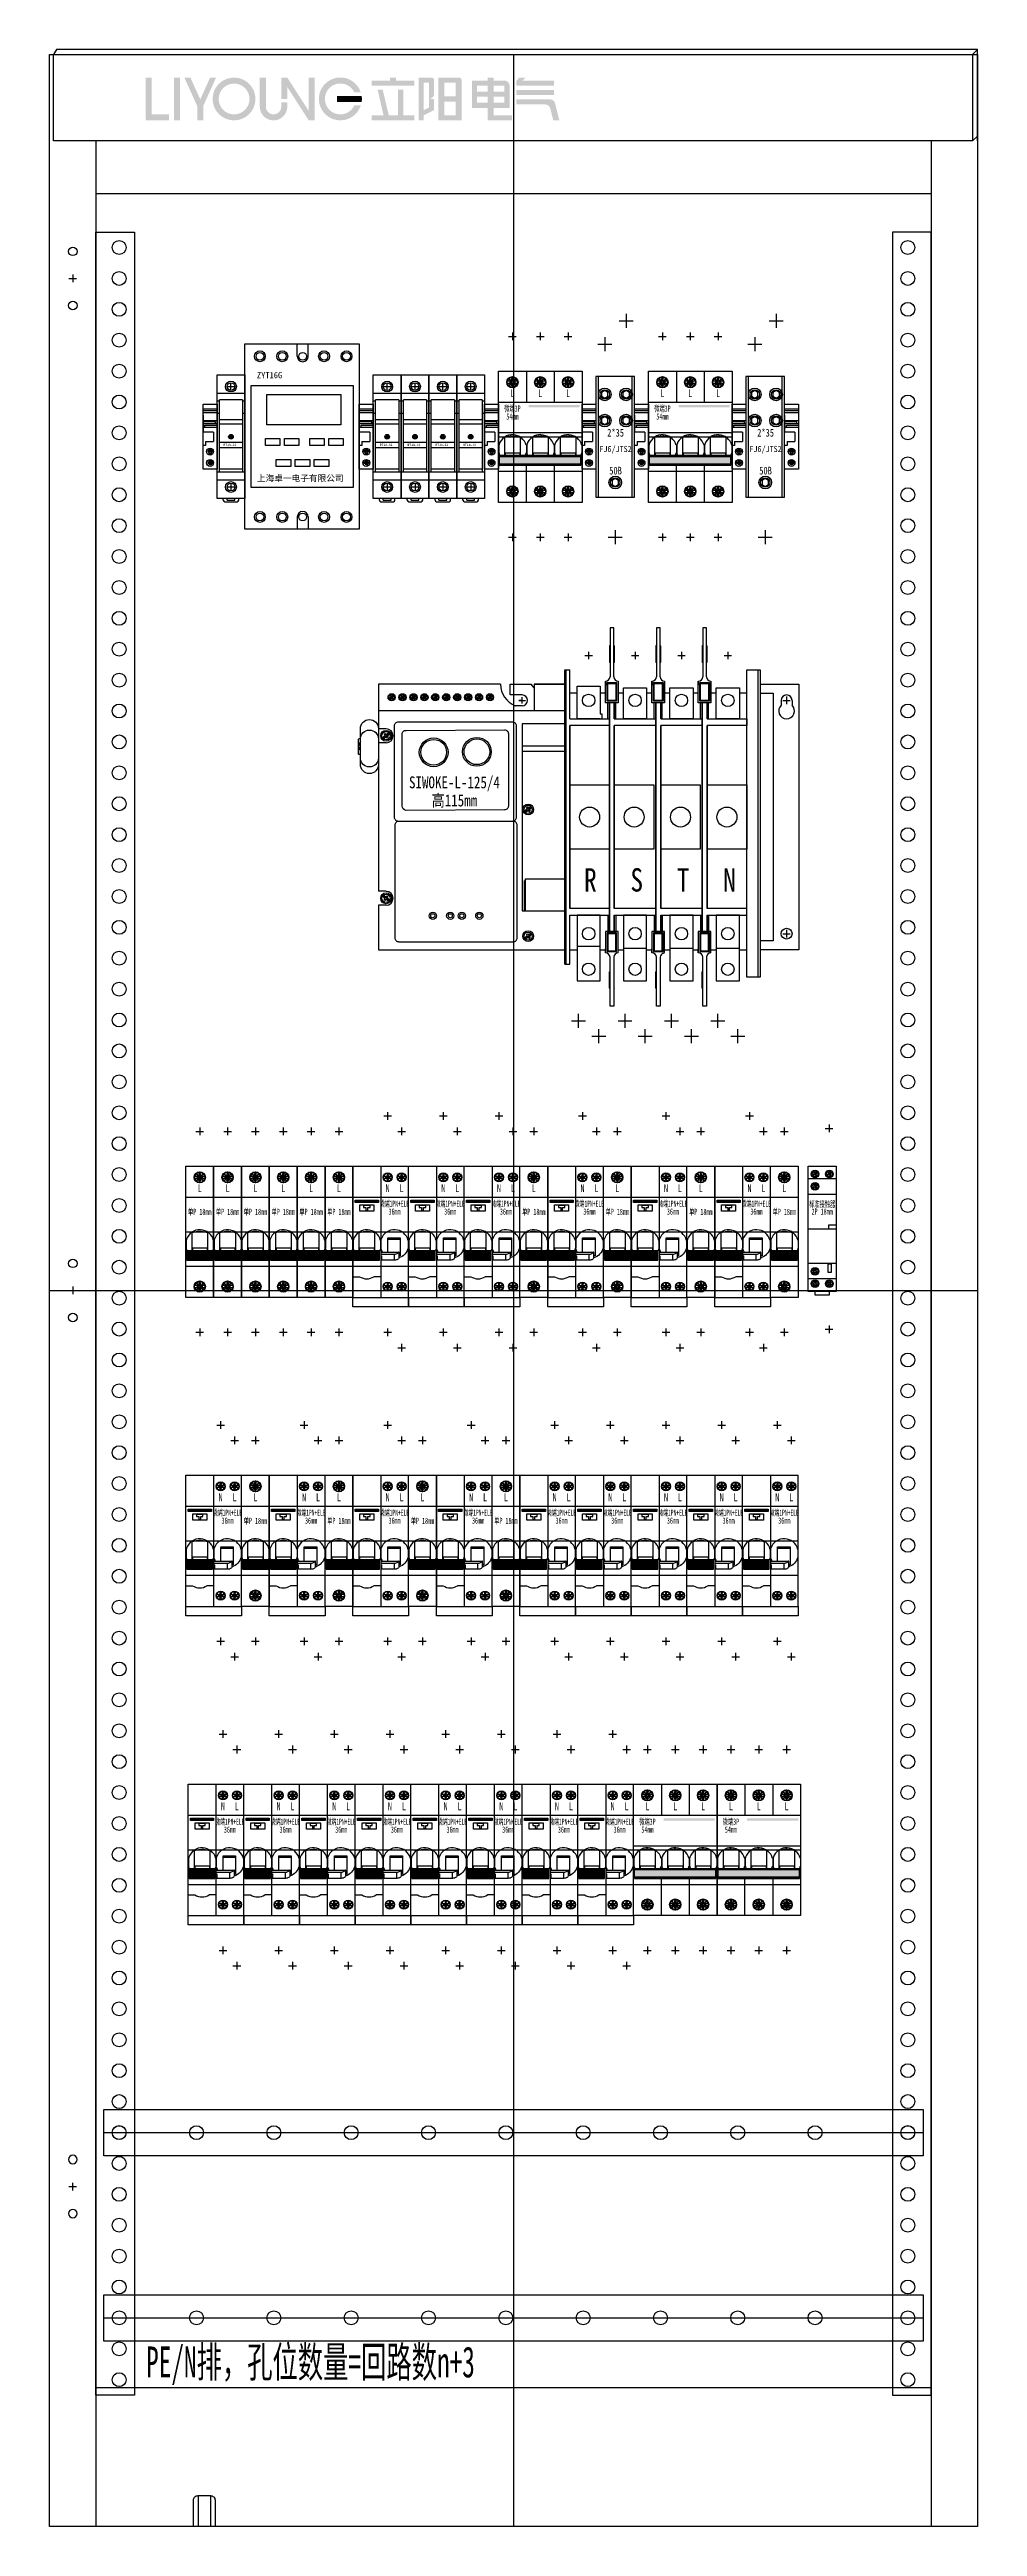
# Model space of a CAD drawing. Extents: x 978778 to 979378, y 79945 to 81548.
import ezdxf
from ezdxf.enums import TextEntityAlignment as Align

# ---------------------------------------------------------------- set-up
doc = ezdxf.new("R2010")
doc.units = 0
doc.header["$MEASUREMENT"] = 0
doc.linetypes.add('DASH', pattern=[0.35, 0.25, -0.1])
doc.linetypes.add('LYJS-XX', pattern=[0.35, 0.25, -0.1])
for name, color, linetype in [('EL-TEXT', 3, 'Continuous'), ('LY-JS-BJ', 7, 'Continuous'), ('LY-JS-YQJ', 7, 'Continuous'), ('LY-SJ-YQJ', 7, 'Continuous')]:
    doc.layers.add(name, color=color, linetype=linetype)
doc.layers.add('LY-二次控制图', color=7, linetype='Continuous', lineweight=18)
doc.styles.add('-宋体', font='', dxfattribs={"width": 0.8})
doc.styles.add('LY-SJ-元器件', font='', dxfattribs={"width": 0.6, "height": 4})
doc.styles.add('LY-标签字样', font='', dxfattribs={"height": 4})
doc.styles.add('宋体', font='', dxfattribs={"width": 0.65})
doc.styles.get('-宋体').set_extended_font_data('SimSun')
doc.styles.get('LY-SJ-元器件').set_extended_font_data('SimSun')
doc.styles.get('LY-标签字样').set_extended_font_data('SimSun')
doc.styles.get('宋体').set_extended_font_data('SimSun')

# ---------------------------------------------------------------- blocks, each defined once
blk = doc.blocks.new('*U1')
at = {"layer": 'LY-JS-BJ', "color": 0}
blk.add_circle((0, 0), 4.5, dxfattribs=at)
blk = doc.blocks.new('*U2')
at = {"layer": 'LY-JS-BJ', "color": 0, "linetype": 'ByBlock', "lineweight": -2, "transparency": 16777216}
for p in [(0, 0), (50, 0), (100, 0), (150, 0), (200, 0), (250, 0), (300, 0), (350, 0), (400, 0)]:
    blk.add_blockref('*U1', p, dxfattribs=at)
blk = doc.blocks.new('A$C7A207737')
at = {"layer": 'LY-JS-BJ', "color": 4, "linetype": 'LYJS-XX'}
for p, q in [((-10, 119.9), (520, 119.9)), ((-10, 0), (520, 0))]:
    blk.add_line(p, q, dxfattribs=at)
at = {"layer": 'LY-JS-BJ', "color": 0}
for points in [[(-10, 134.9), (520, 134.9), (520, 104.9), (-10, 104.9)], [(-10, 15), (520, 15), (520, -15), (-10, -15)]]:
    blk.add_lwpolyline(points, close=True, dxfattribs=at)
for centre in [(0, 119.9), (510, 119.9), (0, 0), (510, 0)]:
    blk.add_circle(centre, 4.5, dxfattribs=at)
for p in [(50, 119.9), (50, 0)]:
    blk.add_blockref('*U2', p, dxfattribs=at)
at = {"layer": 'LY-JS-BJ', "color": 4, "style": '宋体', "width": 0.6}
blk.add_text('PE/N排，孔位数量=回路数n+3', height=20, dxfattribs=at).set_placement((17.4, -28.5), align=Align.MIDDLE_LEFT)
blk = doc.blocks.new('A$C11EF57A1')
at = {"layer": 'LY-JS-BJ', "color": 0, "ltscale": 2}
for p, q in [((-4, 20), (-4, 0)), ((4, 20), (4, 0))]:
    blk.add_line(p, q, dxfattribs=at)
blk.add_lwpolyline([(-4, 20), (4, 20, -0.414214), (7, 17), (7, 0), (-7, 0), (-7, 17, -0.414214)], format="xyb", close=True, dxfattribs=at)
blk = doc.blocks.new('*U5')
at = {"layer": 'LY-JS-BJ', "color": 6}
blk.add_circle((0, 0), 4.5, dxfattribs=at)
blk = doc.blocks.new('*U6')
at = {"layer": 'LY-JS-BJ', "color": 0, "linetype": 'ByBlock', "lineweight": -2, "transparency": 16777216}
for p in [(0, 0), (0, -20), (0, -40), (0, -60), (0, -80), (0, -100), (0, -120), (0, -140), (0, -160), (0, -180), (0, -200), (0, -220), (0, -240), (0, -260), (0, -280), (0, -300), (0, -320), (0, -340), (0, -360), (0, -380), (0, -400), (0, -420), (0, -440), (0, -460), (0, -480), (0, -500), (0, -520), (0, -540), (0, -560), (0, -580), (0, -600), (0, -620), (0, -640), (0, -660), (0, -680), (0, -700), (0, -720), (0, -740), (0, -760), (0, -780), (0, -800), (0, -820), (0, -840), (0, -860), (0, -880), (0, -900), (0, -920), (0, -940), (0, -960), (0, -980), (0, -1000), (0, -1020), (0, -1040), (0, -1060), (0, -1080), (0, -1100), (0, -1120), (0, -1140), (0, -1160), (0, -1180), (0, -1200), (0, -1220), (0, -1240), (0, -1260), (0, -1280), (0, -1300), (0, -1320), (0, -1340), (0, -1360), (0, -1380)]:
    blk.add_blockref('*U5', p, dxfattribs=at)
blk = doc.blocks.new('*U7')
at = {"layer": 'LY-JS-BJ', "color": 6}
blk.add_circle((0, 0), 4.5, dxfattribs=at)
blk = doc.blocks.new('*U8')
at = {"layer": 'LY-JS-BJ', "color": 0, "linetype": 'ByBlock', "lineweight": -2, "transparency": 16777216}
for p in [(0, 0), (0, -20), (0, -40), (0, -60), (0, -80), (0, -100), (0, -120), (0, -140), (0, -160), (0, -180), (0, -200), (0, -220), (0, -240), (0, -260), (0, -280), (0, -300), (0, -320), (0, -340), (0, -360), (0, -380), (0, -400), (0, -420), (0, -440), (0, -460), (0, -480), (0, -500), (0, -520), (0, -540), (0, -560), (0, -580), (0, -600), (0, -620), (0, -640), (0, -660), (0, -680), (0, -700), (0, -720), (0, -740), (0, -760), (0, -780), (0, -800), (0, -820), (0, -840), (0, -860), (0, -880), (0, -900), (0, -920), (0, -940), (0, -960), (0, -980), (0, -1000), (0, -1020), (0, -1040), (0, -1060), (0, -1080), (0, -1100), (0, -1120), (0, -1140), (0, -1160), (0, -1180), (0, -1200), (0, -1220), (0, -1240), (0, -1260), (0, -1280), (0, -1300), (0, -1320), (0, -1340), (0, -1360), (0, -1380)]:
    blk.add_blockref('*U7', p, dxfattribs=at)
blk = doc.blocks.new('A$C17FD2090')
at = {"layer": 'LY-JS-BJ', "color": 0, "ltscale": 2}
for p, q in [((-2.5, 0), (2.5, 0)), ((0, 2.5), (0, -2.5))]:
    blk.add_line(p, q, dxfattribs=at)
at = {"layer": 'LY-JS-BJ', "color": 0, "linetype": 'Continuous', "lineweight": 25}
for centre in [(0, 17.5), (0, -17.5)]:
    blk.add_circle(centre, 2.75, dxfattribs=at)
blk = doc.blocks.new('911')
at = {"layer": 'LY-JS-BJ'}
for points in [[(-201.6, 15.7), (-207.1, 15.7), (-207.1, -23.9), (-199.2, -23.9), (-185.7, -23.9), (-185.7, -18.3), (-201.6, -18.3), (-201.6, -16.8)], [(-175.4, 15.7), (-181, 15.7), (-181, -23.9), (-175.4, -23.9)], [(-142.2, 15.7), (-147.7, 15.7), (-156.8, -4.5), (-165.9, 15.7), (-171.5, 15.7), (-159.6, -10.7), (-159.6, -23.9), (-154.1, -23.9), (-154.1, -10.7)], [(-96.2, -11.2), (-96.2, 15.7), (-101.8, 15.7), (-101.8, -11.2, 1), (-76.4, -11.2), (-76.4, -7.3), (-82, -7.3), (-82, -11.2, -1)], [(-76.4, 15.7), (-82, 15.7), (-82, -4.1), (-76.4, -4.1), (-76.4, 7), (-56.6, -23.9), (-51.1, -23.9), (-51.1, 15.7), (-56.6, 15.7), (-56.6, -15.2)], [(-8.5, -10), (-14.4, -10, -4.581742), (-14.4, 1.9), (-8.5, 1.9, 6.513131)], [(41, 12.9), (24, 12.9), (24, 15.7), (18.4, 15.7), (18.4, 12.9), (1.4, 12.9), (1.4, 8.2), (41, 8.2)], [(41, -19.1), (30.7, -19.1), (30.7, 4.6), (26, 4.6), (26, -19.1), (17.3, -19.1), (11.7, 4.6), (7, 4.6), (12.5, -19.1), (1.4, -19.1), (1.4, -23.9), (41, -23.9)], [(59.2, -4.1), (54.5, -4.1), (54.5, -12), (49.7, -14.4), (49.7, 11), (54.5, 11), (54.5, -4.1, 0.414214), (59.2, 0.7), (59.2, 13.3, 0.414214), (56.9, 15.7), (49.7, 15.7), (45, 15.7), (45, -23.9), (49.7, -23.9), (49.7, -19.1), (59.2, -14.4)], [(170.1, 12.9), (140.8, 12.9), (143.6, 15.7), (138, 15.7), (135.3, 12.9), (135.3, 8.2), (170.1, 8.2)], [(170.1, 4.2), (135.3, 4.2), (135.3, -0.5), (170.1, -0.5)], [(-7.7, -1.3), (-30.5, -1.3), (-30.5, -6.9), (-7.7, -6.9, 0.070346)], [(166.4, -4.5), (135.3, -4.5), (135.3, -9.2), (162, -9.2, -0.345496), (166.6, -12.9), (169.3, -23.9), (174.9, -23.9), (171, -8.1, 0.345496)]]:
    blk.add_hatch(color=7, dxfattribs=at).paths.add_polyline_path(points)
h = blk.add_hatch(color=7, dxfattribs=at)
h.paths.add_polyline_path([(-105.8, -4.1, 1), (-145.4, -4.1, 1)])
h.paths.add_polyline_path([(-139.8, -4.1, -1), (-111.3, -4.1, -1)], flags=16)
h = blk.add_hatch(color=7, dxfattribs=at)
h.paths.add_polyline_path([(84.6, 13.3, 0.414214), (82.2, 15.7), (63.2, 15.7), (63.2, -23.9), (84.6, -23.9)])
h.paths.add_polyline_path([(68.7, -19.1), (68.7, -6.5), (79, -6.5), (79, -19.1)], flags=16)
h.paths.add_polyline_path([(68.7, -1.7), (68.7, 11), (79, 11), (79, -1.7)], flags=16)
h = blk.add_hatch(color=7, dxfattribs=at)
h.paths.add_polyline_path([(124.2, 12.9), (114.3, 12.9), (114.3, 15.7), (108.7, 15.7), (108.7, 12.9), (94.1, 12.9), (94.1, -12.4), (108.7, -12.4), (108.7, -23.9), (131.3, -23.9), (131.3, -19.1), (114.3, -19.1), (114.3, -12.4), (128.9, -12.4), (128.9, 8.2, 0.414214)])
h.paths.add_polyline_path([(114.3, 8.2), (124.2, 8.2), (124.2, 2.6), (114.3, 2.6)], flags=16)
h.paths.add_polyline_path([(108.7, 8.2), (108.7, 2.6), (98.8, 2.6), (98.8, 8.2)], flags=16)
h.paths.add_polyline_path([(114.3, -2.1), (124.2, -2.1), (124.2, -7.6), (114.3, -7.6)], flags=16)
h.paths.add_polyline_path([(108.7, -2.1), (108.7, -7.6), (98.8, -7.6), (98.8, -2.1)], flags=16)
blk = doc.blocks.new('RT18保险 正视图')
at = {"layer": 'LY-JS-YQJ'}
blk.add_hatch(color=1, dxfattribs=at).paths.add_polyline_path([(1.5, -40, 1), (-1.5, -40, 1)])
for p, q in [((-9, -80), (-9, 0)), ((-9, 0), (9, 0)), ((9, 0), (9, -80)), ((9, -12), (-9, -12)), ((7.5, -16), (-7.5, -16)), ((-7.5, -63), (-7.5, -16)), ((-2.5, -7.5), (2.5, -7.5)), ((0, -10), (0, -5)), ((7.5, -16), (7.5, -63)), ((-7.5, -17), (-9, -17)), ((-7.5, -25), (-9, -25)), ((7.5, -29), (-7.5, -29)), ((7.5, -31.8), (-7.5, -31.8)), ((9, -17), (7.5, -17)), ((9, -25), (7.5, -25)), ((-7.5, -43.5), (7.5, -43.5)), ((-7.5, -46.9), (7.5, -46.9)), ((9, -63), (-9, -63)), ((7.5, -61), (-7.5, -61)), ((9, -68), (-9, -68)), ((9, -80), (-9, -80)), ((-5, -81), (-5, -80)), ((-2.5, -72.5), (2.5, -72.5)), ((-2.5, -81), (-2.5, -80)), ((0, -70), (0, -75)), ((2.5, -81), (2.5, -80)), ((5, -81), (5, -80)), ((-4, -82), (4, -82)), ((-2.5, -81), (2.5, -81))]:
    blk.add_line(p, q, dxfattribs=at)
for centre, radius in [((0, -7.5), 3.5), ((0, -7.5), 2.5), ((0, -72.5), 3.5), ((0, -72.5), 2.5)]:
    blk.add_circle(centre, radius, dxfattribs=at)
at = {"layer": 'LY-JS-YQJ', "color": 1}
blk.add_circle((0, -40), 1.5, dxfattribs=at)
at = {"layer": 'LY-JS-YQJ'}
for centre, start, end in [((-4, -81), 180, 270), ((4, -81), 270, 0)]:
    blk.add_arc(centre, 1, start, end, dxfattribs=at)
at = {"layer": 'LY-JS-YQJ', "insert": (-4.8, -44.5), "char_height": 1.5, "width": 12.3, "attachment_point": 1}
blk.add_mtext('RT18-32', dxfattribs=at)
blk = doc.blocks.new('RT18-32X-6A')
at = {"layer": 'LY-JS-YQJ'}
blk.add_blockref('RT18保险 正视图', (9, 80), dxfattribs=at)
blk = doc.blocks.new('KG316T')
at = {"layer": 'LY-JS-YQJ', "color": 0, "lineweight": -3}
for p, q in [((33, 111.7), (33, 119.7)), ((40, 111.7), (40, 119.7)), ((33, 7.7), (33, -0.3)), ((40, 7.7), (40, -0.3))]:
    blk.add_line(p, q, dxfattribs=at)
for points in [[(-0.9, 119.7), (73.1, 119.7), (73.1, -0.3), (-0.9, -0.3)], [(3.1, 92.7), (69.1, 92.7), (69.1, 26.7), (3.1, 26.7)]]:
    blk.add_lwpolyline(points, close=True, dxfattribs=at)
at = {"layer": 'LY-JS-YQJ'}
for points in [[(13.2, 87), (61.2, 87), (61.2, 67.4), (13.2, 67.4)], [(12.4, 58.5), (21.7, 58.5), (21.7, 53.9), (12.4, 53.9)], [(24.7, 58.5), (34, 58.5), (34, 53.9), (24.7, 53.9)], [(41.1, 58.5), (50.3, 58.5), (50.3, 53.9), (41.1, 53.9)], [(53.4, 58.5), (62.6, 58.5), (62.6, 53.9), (53.4, 53.9)], [(19.4, 44.9), (28.7, 44.9), (28.7, 40.3), (19.4, 40.3)], [(31.7, 44.9), (41, 44.9), (41, 40.3), (31.7, 40.3)], [(44, 44.9), (53.3, 44.9), (53.3, 40.3), (44, 40.3)]]:
    blk.add_lwpolyline(points, close=True, dxfattribs=at)
for centre, radius in [((8.8, 111.7), 3.5), ((8.8, 111.7), 2.5), ((23.3, 111.7), 3.5), ((23.3, 111.7), 2.5), ((36.5, 111.7), 2.5), ((50.3, 111.7), 3.5), ((50.3, 111.7), 2.5), ((64.8, 111.7), 3.5), ((64.8, 111.7), 2.5), ((8.8, 7.7), 3.5), ((8.8, 7.7), 2.5), ((23.3, 7.7), 3.5), ((23.3, 7.7), 2.5), ((36.5, 7.7), 2.5), ((50.3, 7.7), 3.5), ((50.3, 7.7), 2.5), ((64.8, 7.7), 3.5), ((64.8, 7.7), 2.5)]:
    blk.add_circle(centre, radius, dxfattribs=at)
for centre, start, end in [((36.5, 111.7), 180, 0), ((36.5, 7.7), 0, 180)]:
    blk.add_arc(centre, 3.5, start, end, dxfattribs=at)
at = {"layer": 'LY-JS-YQJ', "color": 0, "lineweight": -3, "char_height": 4, "attachment_point": 1, "style": 'LY-标签字样'}
for s, width, insert in [('ZYT16G', 17.787, (6.9, 101.5)), ('上海卓一电子有限公司', 56.722, (6.9, 34.8))]:
    blk.add_mtext_dynamic_manual_height_columns(s, width=width, gutter_width=20, heights=[0], dxfattribs=dict(at, insert=insert))
blk = doc.blocks.new('端子堵头')
at = {"layer": 'LY-JS-YQJ'}
for p, q in [((0, 39), (9, 39)), ((0, 38), (9, 38)), ((0, 36.7), (9, 36.7)), ((0, 35), (0, 24)), ((9, 35), (9, 24)), ((9, 34.6), (9, 33.5)), ((0, 31.5), (9, 31.5)), ((8, 30.6), (0, 30.6)), ((0, 29.5), (9, 29.5)), ((0, 27.3), (9, 27.3)), ((6.7, 24), (0, 24)), ((1.2, 27.3), (1.2, 28.6)), ((1.2, 28.6), (9, 28.6)), ((1.6, 18), (1.6, 15.3)), ((1.6, 18), (6.7, 18)), ((6.7, 24), (6.7, 18)), ((8, 29.5), (8, 30.6)), ((1.6, 15.3), (0, 15.3))]:
    blk.add_line(p, q, dxfattribs=at)
for points in [[(0, 42), (9, 42), (9, 0), (0, 0)], [(3.2, 12.1), (6, 12.1), (6, 11), (3.2, 11)], [(3.2, 4.8), (6, 4.8), (6, 3.7), (3.2, 3.7)], [(5.1, 12.8), (5.1, 10), (4, 10), (4, 12.8)], [(5.1, 5.6), (5.1, 2.8), (4.1, 2.8), (4.1, 5.6)]]:
    blk.add_lwpolyline(points, close=True, dxfattribs=at)
for centre in [(4.5, 11.4), (4.5, 4.1)]:
    blk.add_circle(centre, 2.23, dxfattribs=at)
blk = doc.blocks.new('A$C6ECE46AB')
at = {"layer": 'LY-二次控制图', "lineweight": -3}
for name, p in [('RT18-32X-6A', (9, -40)), ('RT18-32X-6A', (27, -40)), ('RT18-32X-6A', (45, -40)), ('RT18-32X-6A', (63, -40)), ('端子堵头', (0, -21)), ('端子堵头', (81, -21))]:
    blk.add_blockref(name, p, dxfattribs=at)
blk = doc.blocks.new('双电源SIWOKE-L-125 4P-2022.3')
at = {"color": 1}
for p, q in [((133.6, 18.6), (138.4, 18.6)), ((136, 21), (136, 16.1)), ((163.6, 18.6), (168.4, 18.6)), ((166, 21), (166, 16.1)), ((193.6, 18.6), (198.4, 18.6)), ((196, 21), (196, 16.1)), ((223.6, 18.6), (228.4, 18.6)), ((226, 21), (226, 16.1)), ((92.9, -10.6), (90.9, -10.6)), ((90.9, -10.6), (95.1, -10.6)), ((93, -12.6), (93, -8.5)), ((261.6, -10.5), (266.4, -10.5)), ((264, -8.1), (264, -12.9)), ((264, -159.1), (264, -163.9)), ((261.6, -161.5), (266.4, -161.5)), ((125, -217.9), (134, -217.9)), ((129.5, -222.4), (129.5, -213.4)), ((129.5, -222.4), (129.5, -213.4)), ((142.5, -232.4), (142.5, -223.4)), ((155, -217.9), (164, -217.9)), ((159.5, -222.4), (159.5, -213.4)), ((159.5, -222.4), (159.5, -213.4)), ((172.5, -232.4), (172.5, -223.4)), ((185, -217.9), (194, -217.9)), ((189.5, -222.4), (189.5, -213.4)), ((189.5, -222.4), (189.5, -213.4)), ((202.5, -232.4), (202.5, -223.4)), ((215, -217.9), (224, -217.9)), ((219.5, -222.4), (219.5, -213.4)), ((219.5, -222.4), (219.5, -213.4)), ((232.5, -232.4), (232.5, -223.4)), ((138, -227.9), (147, -227.9)), ((168, -227.9), (177, -227.9)), ((198, -227.9), (207, -227.9)), ((228, -227.9), (237, -227.9))]:
    blk.add_line(p, q, dxfattribs=at)
at = {"color": 0}
for p, q in [((149.5, 24.8), (149.8, 25.3)), ((149.5, 24.8), (149.5, 14.3)), ((152.5, 24.8), (152.2, 25.3)), ((152.5, 24.8), (152.5, 14.3)), ((179.5, 24.8), (179.8, 25.3)), ((179.5, 24.8), (179.5, 14.3)), ((182.5, 24.8), (182.2, 25.3)), ((182.5, 24.8), (182.5, 14.3)), ((209.5, 24.8), (209.8, 25.3)), ((209.5, 24.8), (209.5, 14.3)), ((212.5, 24.8), (212.2, 25.3)), ((212.5, 24.8), (212.5, 14.3)), ((0, 0), (0, -28.9)), ((79, 0), (0, 0)), ((85.2, -7), (85.2, 0)), ((85.2, 0), (98.9, 0)), ((100.8, -2.4), (98.9, 0)), ((100.8, 0), (120.6, 0)), ((120.6, 0), (100.8, 0)), ((100.8, 0), (100.8, -17.1)), ((120.6, 9.3), (120.6, -181.3)), ((120.6, -181.3), (120.6, 9.3)), ((120.6, 9.3), (123.8, 9.3)), ((121.2, 9.3), (121.2, -181.3)), ((123.8, -22.4), (123.8, 9.3)), ((146.9, 2), (146.9, -0.6)), ((149.5, 14.3), (149.8, 13.9)), ((152.5, 14.3), (152.2, 13.9)), ((155.1, 2), (155.1, -0.6)), ((176.9, 2), (176.9, -0.6)), ((179.5, 14.3), (179.8, 13.9)), ((182.5, 14.3), (182.2, 13.9)), ((185.1, 2), (185.1, -0.6)), ((206.9, 2), (206.9, -0.6)), ((209.5, 14.3), (209.8, 13.9)), ((212.5, 14.3), (212.2, 13.9)), ((215.1, 2), (215.1, -0.6)), ((245.5, 9.3), (245.5, -189.7)), ((246.9, 0), (272, 0)), ((272, 0), (272, -172)), ((7, -9.3), (8.1, -8.5)), ((8.1, -8.5), (7, -9.3)), ((7.3, -9.8), (10.1, -7.7)), ((10.1, -7.7), (7.3, -9.8)), ((7.8, -7.9), (8.1, -8.5)), ((8.2, -7.6), (8.6, -8.1)), ((8.5, -8.9), (9, -9.6)), ((9.8, -7.2), (8.6, -8.1)), ((8.6, -8.1), (9.8, -7.2)), ((9, -8.6), (9.5, -9.2)), ((14.1, -9.3), (15.2, -8.5)), ((15.2, -8.5), (14.1, -9.3)), ((14.4, -9.8), (17.2, -7.7)), ((17.2, -7.7), (14.4, -9.8)), ((14.8, -7.9), (15.2, -8.5)), ((15.3, -7.6), (15.7, -8.1)), ((15.6, -8.9), (16, -9.6)), ((16.9, -7.2), (15.7, -8.1)), ((15.7, -8.1), (16.9, -7.2)), ((16, -8.6), (16.5, -9.2)), ((21.1, -9.3), (22.3, -8.5)), ((22.3, -8.5), (21.1, -9.3)), ((21.5, -9.8), (24.3, -7.7)), ((24.3, -7.7), (21.5, -9.8)), ((21.9, -7.9), (22.3, -8.5)), ((22.4, -7.6), (22.8, -8.1)), ((22.6, -8.9), (23.1, -9.6)), ((23.9, -7.2), (22.8, -8.1)), ((22.8, -8.1), (23.9, -7.2)), ((23.1, -8.6), (23.6, -9.2)), ((28.2, -9.3), (29.4, -8.5)), ((29.4, -8.5), (28.2, -9.3)), ((28.5, -9.8), (31.4, -7.7)), ((31.4, -7.7), (28.5, -9.8)), ((29, -7.9), (29.4, -8.5)), ((29.4, -7.6), (29.8, -8.1)), ((29.7, -8.9), (30.2, -9.6)), ((31, -7.2), (29.8, -8.1)), ((29.8, -8.1), (31, -7.2)), ((30.2, -8.6), (30.7, -9.2)), ((35.3, -9.3), (36.4, -8.5)), ((36.4, -8.5), (35.3, -9.3)), ((35.6, -9.8), (38.4, -7.7)), ((38.4, -7.7), (35.6, -9.8)), ((36, -7.9), (36.4, -8.5)), ((36.5, -7.6), (36.9, -8.1)), ((36.8, -8.9), (37.2, -9.6)), ((38.1, -7.2), (36.9, -8.1)), ((36.9, -8.1), (38.1, -7.2)), ((37.3, -8.6), (37.7, -9.2)), ((42.3, -9.3), (43.5, -8.5)), ((43.5, -8.5), (42.3, -9.3)), ((42.7, -9.8), (45.5, -7.7)), ((45.5, -7.7), (42.7, -9.8)), ((43.1, -7.9), (43.5, -8.5)), ((43.6, -7.6), (44, -8.1)), ((43.9, -8.9), (44.3, -9.6)), ((45.1, -7.2), (44, -8.1)), ((44, -8.1), (45.1, -7.2)), ((44.3, -8.6), (44.8, -9.2)), ((49.4, -9.3), (50.6, -8.5)), ((50.6, -8.5), (49.4, -9.3)), ((49.8, -9.8), (52.6, -7.7)), ((52.6, -7.7), (49.8, -9.8)), ((50.2, -7.9), (50.6, -8.5)), ((50.6, -7.6), (51, -8.1)), ((50.9, -8.9), (51.4, -9.6)), ((52.2, -7.2), (51, -8.1)), ((51, -8.1), (52.2, -7.2)), ((51.4, -8.6), (51.9, -9.2)), ((56.5, -9.3), (57.6, -8.5)), ((57.6, -8.5), (56.5, -9.3)), ((56.8, -9.8), (59.6, -7.7)), ((59.6, -7.7), (56.8, -9.8)), ((57.2, -7.9), (57.6, -8.5)), ((57.7, -7.6), (58.1, -8.1)), ((58, -8.9), (58.5, -9.6)), ((59.3, -7.2), (58.1, -8.1)), ((58.1, -8.1), (59.3, -7.2)), ((58.5, -8.6), (58.9, -9.2)), ((63.5, -9.3), (64.7, -8.5)), ((64.7, -8.5), (63.5, -9.3)), ((63.9, -9.8), (66.7, -7.7)), ((66.7, -7.7), (63.9, -9.8)), ((64.3, -7.9), (64.7, -8.5)), ((64.8, -7.6), (65.2, -8.1)), ((65.1, -8.9), (65.5, -9.6)), ((66.3, -7.2), (65.2, -8.1)), ((65.2, -8.1), (66.3, -7.2)), ((65.5, -8.6), (66, -9.2)), ((70.6, -9.3), (71.8, -8.5)), ((71.8, -8.5), (70.6, -9.3)), ((71, -9.8), (73.8, -7.7)), ((73.8, -7.7), (71, -9.8)), ((71.4, -7.9), (71.8, -8.5)), ((71.8, -7.6), (72.3, -8.1)), ((72.1, -8.9), (72.6, -9.6)), ((73.4, -7.2), (72.3, -8.1)), ((72.3, -8.1), (73.4, -7.2)), ((72.6, -8.6), (73.1, -9.2)), ((93, -7), (85.2, -7)), ((93, -14), (88.5, -14)), ((123.8, -5.7), (128.5, -5.7)), ((143.5, -5.7), (146.9, -5.7)), ((148.4, -22.4), (148.4, -12)), ((149.4, -12), (149.4, -160)), ((149.4, -160), (149.4, -12)), ((152.6, -12), (152.6, -22.4)), ((152.6, -22.4), (152.6, -12)), ((153.6, -22.4), (153.6, -12)), ((155.1, -5.7), (158.5, -5.7)), ((173.5, -5.7), (176.9, -5.7)), ((178.4, -22.4), (178.4, -12)), ((179.4, -12), (179.4, -160)), ((179.4, -160), (179.4, -12)), ((182.6, -12), (182.6, -22.4)), ((182.6, -22.4), (182.6, -12)), ((183.6, -22.4), (183.6, -12)), ((185.1, -5.7), (188.5, -5.7)), ((203.5, -5.7), (206.9, -5.7)), ((208.4, -22.4), (208.4, -12)), ((209.4, -12), (209.4, -160)), ((209.4, -160), (209.4, -12)), ((212.6, -12), (212.6, -22.4)), ((212.6, -22.4), (212.6, -12)), ((213.6, -22.4), (213.6, -12)), ((215.1, -5.7), (218.5, -5.7)), ((233.5, -5.7), (238.2, -5.7)), ((246.9, -5.9), (255.3, -5.9)), ((255.3, -5.9), (255.3, -166.1)), ((260.5, -10.5), (260.5, -13.7)), ((267.5, -10.5), (267.5, -13.7)), ((0, -17.1), (120.6, -17.1)), ((5, -28.9), (0, -28.9)), ((4.5, -32), (5.1, -32.8)), ((6.8, -31.5), (5.1, -32.8)), ((5.1, -32.8), (6.8, -31.5)), ((123.8, -22.4), (149.4, -22.4)), ((123.8, -26.7), (123.8, -145.3)), ((149.4, -26.7), (123.8, -26.7)), ((123.8, -145.3), (123.8, -26.7)), ((143.5, -19.3), (144.6, -19.3)), ((144.6, -19.3), (144.6, -22.4)), ((152.6, -22.4), (179.4, -22.4)), ((152.6, -26.7), (152.6, -145.3)), ((179.4, -26.7), (152.6, -26.7)), ((152.6, -145.3), (152.6, -26.7)), ((182.6, -22.4), (209.4, -22.4)), ((182.6, -26.7), (182.6, -145.3)), ((209.4, -26.7), (182.6, -26.7)), ((182.6, -145.3), (182.6, -26.7)), ((212.6, -22.4), (238.2, -22.4)), ((212.6, -26.7), (212.6, -145.3)), ((238.2, -26.7), (212.6, -26.7)), ((212.6, -145.3), (212.6, -26.7)), ((238.2, -22.4), (238.2, -26.7)), ((0, -38), (0, -134)), ((5, -38), (0, -38)), ((2.6, -34.7), (4.4, -33.4)), ((4.4, -33.4), (2.6, -34.7)), ((3.2, -35.4), (7.4, -32.2)), ((7.4, -32.2), (3.2, -35.4)), ((3.8, -32.6), (4.4, -33.4)), ((4.9, -34.1), (5.6, -35)), ((5.6, -33.5), (6.3, -34.5)), ((93.1, -40), (120.6, -40)), ((93.1, -43.4), (120.6, -43.4)), ((95, -83), (99.2, -79.9)), ((99.2, -79.9), (95, -83)), ((96.4, -79.6), (97, -80.4)), ((98.7, -79.1), (97, -80.4)), ((97, -80.4), (98.7, -79.1)), ((94.5, -82.3), (96.2, -81)), ((96.2, -81), (94.5, -82.3)), ((95.7, -80.2), (96.2, -81)), ((96.8, -81.7), (97.5, -82.6)), ((97.5, -81.2), (98.2, -82.1)), ((94.2, -127.1), (94.2, -146.8)), ((95.1, -146.8), (95.1, -126)), ((95.1, -126), (120.6, -126)), ((5, -134), (0, -134)), ((0, -143.1), (0, -172)), ((5, -143.1), (0, -143.1)), ((2.6, -137.3), (4.4, -138.6)), ((4.4, -138.6), (2.6, -137.3)), ((3.2, -136.6), (7.4, -139.8)), ((7.4, -139.8), (3.2, -136.6)), ((3.8, -139.4), (4.4, -138.6)), ((4.5, -140), (5.1, -139.2)), ((4.9, -137.9), (5.6, -137)), ((6.8, -140.5), (5.1, -139.2)), ((5.1, -139.2), (6.8, -140.5)), ((5.6, -138.5), (6.3, -137.5)), ((149.4, -145.3), (123.8, -145.3)), ((123.8, -181.3), (123.8, -149.6)), ((123.8, -149.6), (149.4, -149.6)), ((148.4, -149.6), (148.4, -160)), ((179.4, -145.3), (152.6, -145.3)), ((152.6, -149.6), (152.6, -160)), ((152.6, -160), (152.6, -149.6)), ((152.6, -149.6), (179.4, -149.6)), ((153.6, -149.6), (153.6, -160)), ((178.4, -149.6), (178.4, -160)), ((209.4, -145.3), (182.6, -145.3)), ((182.6, -149.6), (182.6, -160)), ((182.6, -160), (182.6, -149.6)), ((182.6, -149.6), (209.4, -149.6)), ((183.6, -149.6), (183.6, -160)), ((208.4, -149.6), (208.4, -160)), ((238.2, -145.3), (212.6, -145.3)), ((212.6, -149.6), (212.6, -160)), ((212.6, -160), (212.6, -149.6)), ((212.6, -149.6), (238.2, -149.6)), ((213.6, -149.6), (213.6, -160)), ((0, -172), (120.6, -172)), ((94.5, -164.4), (96.2, -163.1)), ((96.2, -163.1), (94.5, -164.4)), ((95, -165.1), (99.2, -161.9)), ((99.2, -161.9), (95, -165.1)), ((95.7, -162.3), (96.2, -163.1)), ((96.4, -161.7), (97, -162.5)), ((96.8, -163.8), (97.5, -164.7)), ((98.7, -161.2), (97, -162.5)), ((97, -162.5), (98.7, -161.2)), ((97.5, -163.2), (98.2, -164.2)), ((123.8, -172), (128.5, -172)), ((128.5, -169.6), (143.5, -169.6)), ((143.5, -172), (146.9, -172)), ((146.9, -174), (146.9, -171.4)), ((155.1, -174), (155.1, -171.4)), ((155.1, -172), (158.5, -172)), ((158.5, -170.8), (173.5, -170.8)), ((173.5, -172), (176.9, -172)), ((176.9, -174), (176.9, -171.4)), ((185.1, -173.3), (185.1, -171.4)), ((185.1, -172), (188.5, -172)), ((188.5, -170.8), (203.5, -170.8)), ((203.5, -172), (206.9, -172)), ((206.9, -174), (206.9, -171.4)), ((215.1, -174), (215.1, -171.4)), ((215.1, -172), (218.5, -172)), ((218.5, -170.8), (233.5, -170.8)), ((233.5, -172), (238.2, -172)), ((255.3, -166.1), (246.9, -166.1)), ((272, -172), (246.9, -172)), ((120.6, -181.3), (123.8, -181.3)), ((149.5, -186.3), (149.8, -185.9)), ((149.5, -196.8), (149.5, -186.3)), ((152.5, -186.3), (152.2, -185.9)), ((152.5, -196.8), (152.5, -186.3)), ((179.5, -186.3), (179.8, -185.9)), ((179.5, -196.8), (179.5, -186.3)), ((182.5, -186.3), (182.2, -185.9)), ((182.5, -196.8), (182.5, -186.3)), ((209.5, -186.3), (209.8, -185.9)), ((209.5, -196.8), (209.5, -186.3)), ((212.5, -186.3), (212.2, -185.9)), ((212.5, -196.8), (212.5, -186.3)), ((149.5, -196.8), (149.8, -197.3)), ((152.5, -196.8), (152.2, -197.3)), ((179.5, -196.8), (179.8, -197.3)), ((182.5, -196.8), (182.2, -197.3)), ((209.5, -196.8), (209.8, -197.3)), ((212.5, -196.8), (212.2, -197.3))]:
    blk.add_line(p, q, dxfattribs=at)
for points in [[(152.2, 4.8), (152.2, 36.5), (149.8, 36.5), (149.8, 4.8)], [(182.2, 4.8), (182.2, 36.5), (179.8, 36.5), (179.8, 4.8)], [(212.2, 4.8), (212.2, 36.5), (209.8, 36.5), (209.8, 4.8)], [(155.1, 2), (155.1, -12), (146.9, -12), (146.9, 2)], [(185.1, 2), (185.1, -12), (176.9, -12), (176.9, 2)], [(215.1, 2), (215.1, -12), (206.9, -12), (206.9, 2)], [(143.5, -22.4), (128.5, -22.4), (128.5, -1.4), (143.5, -1.4), (143.5, -19.3)], [(155.1, -174), (155.1, -160), (146.9, -160), (146.9, -174)], [(185.1, -173.3), (185.1, -160), (176.9, -160), (176.9, -174)], [(215.1, -174), (215.1, -160), (206.9, -160), (206.9, -174)], [(152.2, -176.8), (152.2, -208.5), (149.8, -208.5), (149.8, -176.8)], [(182.2, -176.8), (182.2, -208.5), (179.8, -208.5), (179.8, -176.8)], [(212.2, -176.8), (212.2, -208.5), (209.8, -208.5), (209.8, -176.8)]]:
    blk.add_lwpolyline(points, dxfattribs=at)
for points in [[(147.9, 1), (154.1, 1), (154.1, -11), (147.9, -11)], [(148.4, 0.5), (153.6, 0.5), (153.6, -10.5), (148.4, -10.5)], [(177.9, 1), (184.1, 1), (184.1, -11), (177.9, -11)], [(178.4, 0.5), (183.6, 0.5), (183.6, -10.5), (178.4, -10.5)], [(207.9, 1), (214.1, 1), (214.1, -11), (207.9, -11)], [(208.4, 0.5), (213.6, 0.5), (213.6, -10.5), (208.4, -10.5)], [(238.2, 9.3), (246.9, 9.3), (246.9, -189.7), (238.2, -189.7)], [(158.5, -2.3), (173.5, -2.3), (173.5, -22.4), (158.5, -22.4)], [(188.5, -2.3), (203.5, -2.3), (203.5, -22.4), (188.5, -22.4)], [(218.5, -2.3), (233.5, -2.3), (233.5, -22.4), (218.5, -22.4)], [(120.6, -25.6), (93.1, -25.6), (93.1, -146.8), (120.6, -146.8)], [(123.8, -65.2), (149.4, -65.2), (149.4, -106.8), (123.8, -106.8)], [(152.6, -65.2), (178.2, -65.2), (178.2, -106.8), (152.6, -106.8)], [(182.6, -65.2), (208.2, -65.2), (208.2, -106.8), (182.6, -106.8)], [(212.6, -65.2), (238.2, -65.2), (238.2, -106.8), (212.6, -106.8)], [(128.5, -192), (143.5, -192), (143.5, -149.6), (128.5, -149.6)], [(158.5, -192), (173.5, -192), (173.5, -149.6), (158.5, -149.6)], [(188.5, -192), (203.5, -192), (203.5, -149.6), (188.5, -149.6)], [(218.5, -192), (233.5, -192), (233.5, -149.6), (218.5, -149.6)], [(147.9, -173), (154.1, -173), (154.1, -161), (147.9, -161)], [(148.4, -172.5), (153.6, -172.5), (153.6, -161.5), (148.4, -161.5)], [(177.9, -173), (184.1, -173), (184.1, -161), (177.9, -161)], [(178.4, -172.5), (183.6, -172.5), (183.6, -161.5), (178.4, -161.5)], [(207.9, -173), (214.1, -173), (214.1, -161), (207.9, -161)], [(208.4, -172.5), (213.6, -172.5), (213.6, -161.5), (208.4, -161.5)]]:
    blk.add_lwpolyline(points, close=True, dxfattribs=at)
at = {"color": 0, "linetype": 'ByBlock'}
for points in [[(-5.8, -22.9), (-5.8, -22.9, -0.414214), (0, -28.7), (0, -52, -0.414214), (-5.8, -57.9), (-5.8, -57.9, -0.414214), (-11.6, -52), (-11.6, -28.7, -0.414214)], [(-5.8, -29.7), (-5.8, -29.7, -0.414214), (0, -35.5), (0, -47.8, -0.414214), (-5.8, -53.6), (-5.8, -53.6, -0.414214), (-11.6, -47.8), (-11.6, -35.5, -0.414214)], [(-11.6, -35.5), (-12.5, -35.5, 0.414214), (-13.1, -36.1), (-13.1, -44.8, 0.414214), (-12.5, -45.4), (-11.6, -45.4)]]:
    blk.add_lwpolyline(points, format="xyb", close=True, dxfattribs=at)
at = {"color": 0}
for points in [[(10.5, -26.9, -0.414214), (13, -24.4), (86.7, -24.4, -0.414214), (89.2, -26.9), (89.2, -86.3, -0.414214), (86.7, -88.8), (13, -88.8, -0.414214), (10.5, -86.3)], [(15.4, -32.1, -0.441302), (17.9, -29.9), (81.6, -29.6, -0.414214), (84.1, -32.1), (84.1, -78.9, -0.414214), (81.6, -81.4), (17.9, -81.7, -0.388775), (15.4, -78.9)], [(10.7, -164.2, 0.414214), (13.2, -166.7), (87.3, -166.7, 0.414214), (89.8, -164.2), (89.8, -91.3, 0.414214), (87.3, -88.8), (13.2, -88.8, 0.414214), (10.7, -91.3)]]:
    blk.add_lwpolyline(points, format="xyb", close=True, dxfattribs=at)
for centre, radius in [((8.6, -8.5), 2.33), ((8.6, -8.5), 1.78), ((15.6, -8.5), 2.33), ((15.6, -8.5), 1.78), ((22.7, -8.5), 2.33), ((22.7, -8.5), 1.78), ((29.8, -8.5), 2.33), ((29.8, -8.5), 1.78), ((36.8, -8.5), 2.33), ((36.8, -8.5), 1.78), ((43.9, -8.5), 2.33), ((43.9, -8.5), 1.78), ((51, -8.5), 2.33), ((51, -8.5), 1.78), ((58.1, -8.5), 2.33), ((58.1, -8.5), 1.78), ((65.1, -8.5), 2.33), ((65.1, -8.5), 1.78), ((72.2, -8.5), 2.33), ((72.2, -8.5), 1.78), ((136, -10.5), 4), ((166, -10.5), 4), ((196, -10.5), 4), ((226, -10.5), 4), ((5, -33.4), 3.5), ((5, -33.4), 2.66), ((35.8, -44.1), 9.31), ((35.8, -44.1), 8.31), ((63.7, -43.8), 9.31), ((63.7, -43.8), 8.31), ((96.9, -81.1), 3.5), ((96.9, -81.1), 2.66), ((136.6, -86), 6.46), ((165.4, -86), 6.46), ((195.4, -86), 6.46), ((225.4, -86), 6.46), ((5, -138.6), 3.5), ((5, -138.6), 2.66), ((35.2, -149.9), 2.35), ((35.2, -149.9), 1.34), ((46.5, -149.9), 2.35), ((46.5, -149.9), 1.34), ((54, -149.9), 2.35), ((54, -149.9), 1.34), ((65.3, -149.9), 2.35), ((65.3, -149.9), 1.34), ((96.9, -163.1), 3.5), ((136, -161.5), 4), ((166, -161.5), 4), ((196, -161.5), 4), ((226, -161.5), 4), ((264, -161.5), 3.5), ((96.9, -163.1), 2.66), ((136, -184.5), 4), ((166, -184.5), 4), ((196, -184.5), 4), ((226, -184.5), 4)]:
    blk.add_circle(centre, radius, dxfattribs=at)
for centre, radius, start, end in [((94.1, 0), 15.1, 180, 248.3577), ((146.9, 4.9), 2.93, 270, 357.0175), ((155.1, 4.9), 2.93, 182.9825, 270), ((176.9, 4.9), 2.93, 270, 357.0175), ((185.1, 4.9), 2.93, 182.9825, 270), ((206.9, 4.9), 2.93, 270, 357.0175), ((215.1, 4.9), 2.93, 182.9825, 270), ((8.6, -8.5), 1.07, 112.8591, 145.3768), ((8.6, -8.5), 1.07, 288.3216, 320.8392), ((15.7, -8.5), 1.07, 112.8591, 145.3768), ((15.7, -8.5), 1.07, 288.3216, 320.8392), ((22.8, -8.5), 1.07, 112.8591, 145.3768), ((22.8, -8.5), 1.07, 288.3216, 320.8392), ((29.8, -8.5), 1.07, 112.8591, 145.3768), ((29.8, -8.5), 1.07, 288.3216, 320.8392), ((36.9, -8.5), 1.07, 112.8591, 145.3768), ((36.9, -8.5), 1.07, 288.3216, 320.8392), ((44, -8.5), 1.07, 112.8591, 145.3768), ((44, -8.5), 1.07, 288.3216, 320.8392), ((51.1, -8.5), 1.07, 112.8591, 145.3768), ((51.1, -8.5), 1.07, 288.3216, 320.8392), ((58.1, -8.5), 1.07, 112.8591, 145.3768), ((58.1, -8.5), 1.07, 288.3216, 320.8392), ((65.2, -8.5), 1.07, 112.8591, 145.3768), ((65.2, -8.5), 1.07, 288.3216, 320.8392), ((72.3, -8.5), 1.07, 112.8591, 145.3768), ((72.3, -8.5), 1.07, 288.3216, 320.8392), ((93, -10.5), 3.5, 270, 90), ((264, -17.3), 5.07, 133.6784, 46.3216), ((264, -10.5), 3.5, 0, 180), ((5.1, -33.5), 1.6, 112.8591, 145.3768), ((5, -33.4), 4.5, 270, 90), ((5.1, -33.5), 1.6, 288.3216, 320.8392), ((97, -81.1), 1.6, 112.8591, 145.3768), ((97, -81.1), 1.6, 288.3216, 320.8392), ((5.1, -138.5), 1.6, 214.6232, 247.1409), ((5, -138.6), 4.5, 270, 90), ((5.1, -138.5), 1.6, 39.1608, 71.6784), ((97, -163.2), 1.6, 112.8591, 145.3768), ((97, -163.2), 1.6, 288.3216, 320.8392), ((146.9, -176.9), 2.93, 2.9825, 90), ((155.1, -176.9), 2.93, 90, 177.0175), ((176.9, -176.9), 2.93, 2.9825, 90), ((185.1, -176.9), 2.93, 106.6445, 177.0175), ((183.6, -172.6), 1.66, 292.7386, 333.2178), ((206.9, -176.9), 2.93, 2.9825, 90), ((215.1, -176.9), 2.93, 90, 177.0175)]:
    blk.add_arc(centre, radius, start, end, dxfattribs=at)
at = {"color": 0, "linetype": 'ByBlock'}
blk.add_arc((-8.2, -40.2), 4.58, 137.9777, 222.0223, dxfattribs=at)
at = {"color": 4, "style": '-宋体', "width": 0.8}
for s, height, p in [('SIWOKE-L-125/4', 7.713, (49.2, -64.2)), ('高115mm', 7.71, (49.2, -75.1))]:
    blk.add_text(s, height=height, dxfattribs=at).set_placement(p, align=Align.MIDDLE)
at = {"color": 0, "style": '-宋体', "width": 0.8}
for s, p in [('R', (137.1, -126.7)), ('S', (167.1, -126.7)), ('T', (197.1, -126.7)), ('N', (227.1, -126.7))]:
    blk.add_text(s, height=15.1, dxfattribs=at).set_placement(p, align=Align.MIDDLE)
blk = doc.blocks.new('端子50B-2x35 1只')
at = {"color": 1}
for p, q in [((15, 114), (24, 114)), ((19.5, 118.5), (19.5, 109.5)), ((1.2, 99), (10.2, 99)), ((5.7, 103.5), (5.7, 94.5)), ((8, -26), (17, -26)), ((12.5, -21.5), (12.5, -30.5))]:
    blk.add_line(p, q, dxfattribs=at)
for p, q in [((25, 78), (0, 78)), ((0, 78), (0, 0)), ((1.5, 78), (1.5, 0)), ((23.5, 0), (23.5, 78)), ((25, 0), (25, 78)), ((0, 0), (25, 0))]:
    blk.add_line(p, q)
for points in [[(5.7, 63.9), (7.8, 65.2), (7.8, 67.7), (5.7, 68.9), (3.5, 67.7), (3.5, 65.2)], [(19.5, 63.9), (21.7, 65.2), (21.7, 67.7), (19.5, 68.9), (17.4, 67.7), (17.4, 65.2)], [(5.7, 47), (7.8, 48.3), (7.8, 50.8), (5.7, 52), (3.5, 50.8), (3.5, 48.3)], [(19.5, 47), (21.7, 48.3), (21.7, 50.8), (19.5, 52), (17.4, 50.8), (17.4, 48.3)], [(12.5, 6.9), (14.7, 8.2), (14.7, 10.7), (12.5, 11.9), (10.4, 10.7), (10.4, 8.2)]]:
    blk.add_lwpolyline(points, close=True)
for centre, radius in [((5.7, 66.4), 4.11), ((5.7, 66.4), 3.02), ((19.5, 66.4), 4.11), ((19.5, 66.4), 3.02), ((5.7, 49.5), 4.11), ((5.7, 49.5), 3.02), ((19.5, 49.5), 4.11), ((19.5, 49.5), 3.02), ((12.5, 9.4), 4.11), ((12.5, 9.4), 3.02)]:
    blk.add_circle(centre, radius)
for p in [(-9, 18), (25, 18)]:
    blk.add_blockref('端子堵头', p)
at = {"layer": 'EL-TEXT', "color": 0, "linetype": 'ByBlock', "lineweight": -3, "style": '-宋体', "width": 0.8}
for s, height, p in [('FJ6/JTS2', 4, (12.7, 31.1)), ('2*35', 5, (12.7, 41.6)), ('50B', 5, (12.7, 17.1))]:
    blk.add_text(s, height=height, dxfattribs=at).set_placement(p, align=Align.MIDDLE_CENTER)
blk = doc.blocks.new('微端3P-54mm-2022.1')
h = blk.add_hatch(color=3)
h.dxf.hatch_style = 1
h.paths.add_polyline_path([(52.5, 19), (52.5, 20.5), (19.5, 20.5), (19.5, 19)])
h = blk.add_hatch(color=0)
h.dxf.hatch_style = 1
h.paths.add_polyline_path([(53.3, -17.5), (53.3, -13), (0.7, -13), (0.7, -17.5)])
at = {"color": 1}
for p, q in [((6.5, 65), (11.5, 65)), ((9, 67.5), (9, 62.5)), ((24.5, 65), (29.5, 65)), ((27, 67.5), (27, 62.5)), ((42.5, 65), (47.5, 65)), ((45, 67.5), (45, 62.5)), ((0, 0), (54, 0)), ((9, -62.5), (9, -67.5)), ((27, -62.5), (27, -67.5)), ((45, -62.5), (45, -67.5)), ((6.5, -65), (11.5, -65)), ((24.5, -65), (29.5, -65)), ((42.5, -65), (47.5, -65))]:
    blk.add_line(p, q, dxfattribs=at)
at = {"color": 0}
for p, q in [((0, -42.5), (0, 42.5)), ((0, 42.5), (54, 42.5)), ((18, 42.5), (18, 22.5)), ((36, 42.5), (36, 22.5)), ((54, 42.5), (54, -42.5)), ((0, 22.5), (54, 22.5)), ((54, 2.5), (0, 2.5)), ((54, -22.5), (0, -22.5)), ((18, -42.5), (18, -17.5)), ((36, -17.5), (36, -42.5)), ((54, -42.5), (0, -42.5))]:
    blk.add_line(p, q, dxfattribs=at)
at = {"color": 0, "linetype": 'Continuous', "lineweight": 25}
for p, q in [((7.9, 35.9), (5.6, 35.9)), ((5.6, 34.7), (7.9, 34.7)), ((6.7, 37.8), (6.5, 37.6)), ((6.5, 37.6), (6.6, 37.5)), ((6.6, 33.1), (6.5, 33)), ((6.5, 33), (6.7, 32.8)), ((6.6, 37.5), (8.1, 35.9)), ((8.1, 34.7), (6.6, 33.1)), ((6.8, 37.7), (6.7, 37.8)), ((6.7, 32.8), (6.8, 32.9)), ((8.4, 36.1), (6.8, 37.7)), ((6.8, 32.9), (8.4, 34.5)), ((7.3, 35.9), (7.3, 34.7)), ((7.3, 35.9), (8, 35.5)), ((7.3, 34.7), (8, 35.2)), ((8, 35.5), (8, 35.2)), ((8.2, 35.5), (8, 35.5)), ((8, 35.2), (8.2, 35.2)), ((8.5, 37.7), (8.5, 36.5)), ((8.5, 37.7), (8.9, 36.3)), ((9.5, 37.7), (8.5, 37.7)), ((8.5, 36.5), (8.9, 36)), ((8.5, 34.2), (8.9, 34.7)), ((8.5, 33), (8.9, 34.3)), ((8.5, 34.2), (8.5, 33)), ((8.5, 33), (9.5, 33)), ((9.1, 36.3), (8.9, 36.3)), ((8.9, 36.3), (8.9, 36)), ((8.9, 34.7), (8.9, 34.3)), ((8.9, 34.3), (9.1, 34.3)), ((9.5, 37.7), (9.1, 36.3)), ((9.5, 36.5), (9.1, 36)), ((9.1, 36), (9.1, 36.3)), ((9.5, 34.2), (9.1, 34.7)), ((9.1, 34.3), (9.1, 34.7)), ((9.1, 34.3), (9.5, 33)), ((9.5, 36.5), (9.5, 37.7)), ((9.5, 33), (9.5, 34.2)), ((11.2, 37.7), (9.6, 36.1)), ((9.6, 34.5), (11.2, 32.9)), ((10, 35.5), (9.7, 35.5)), ((9.7, 35.2), (10, 35.2)), ((9.9, 35.9), (11.4, 37.5)), ((11.4, 33.1), (9.9, 34.7)), ((10.7, 35.9), (10, 35.5)), ((10, 35.2), (10, 35.5)), ((10.7, 34.7), (10, 35.2)), ((12.4, 35.9), (10.1, 35.9)), ((10.1, 34.7), (12.4, 34.7)), ((10.7, 34.7), (10.7, 35.9)), ((11.3, 37.8), (11.2, 37.7)), ((11.2, 32.9), (11.3, 32.8)), ((11.5, 37.6), (11.3, 37.8)), ((11.3, 32.8), (11.5, 33)), ((11.4, 37.5), (11.5, 37.6)), ((11.5, 33), (11.4, 33.1)), ((25.9, 35.9), (23.6, 35.9)), ((23.6, 34.7), (25.9, 34.7)), ((24.7, 37.8), (24.5, 37.6)), ((24.5, 37.6), (24.6, 37.5)), ((24.6, 33.1), (24.5, 33)), ((24.5, 33), (24.7, 32.8)), ((24.6, 37.5), (26.1, 35.9)), ((26.1, 34.7), (24.6, 33.1)), ((24.8, 37.7), (24.7, 37.8)), ((24.7, 32.8), (24.8, 32.9)), ((26.4, 36.1), (24.8, 37.7)), ((24.8, 32.9), (26.4, 34.5)), ((25.3, 35.9), (25.3, 34.7)), ((25.3, 35.9), (26, 35.5)), ((25.3, 34.7), (26, 35.2)), ((26, 35.5), (26, 35.2)), ((26.2, 35.5), (26, 35.5)), ((26, 35.2), (26.2, 35.2)), ((27.5, 37.7), (26.5, 37.7)), ((26.5, 37.7), (26.5, 36.5)), ((26.5, 37.7), (26.9, 36.3)), ((26.5, 36.5), (26.9, 36)), ((26.5, 34.2), (26.9, 34.7)), ((26.5, 33), (26.9, 34.3)), ((26.5, 34.2), (26.5, 33)), ((26.5, 33), (27.5, 33)), ((26.9, 36.3), (26.9, 36)), ((27.1, 36.3), (26.9, 36.3)), ((26.9, 34.7), (26.9, 34.3)), ((26.9, 34.3), (27.1, 34.3)), ((27.5, 37.7), (27.1, 36.3)), ((27.5, 36.5), (27.1, 36)), ((27.1, 36), (27.1, 36.3)), ((27.1, 34.3), (27.1, 34.7)), ((27.5, 34.2), (27.1, 34.7)), ((27.1, 34.3), (27.5, 33)), ((27.5, 36.5), (27.5, 37.7)), ((27.5, 33), (27.5, 34.2)), ((29.2, 37.7), (27.6, 36.1)), ((27.6, 34.5), (29.2, 32.9)), ((28, 35.5), (27.7, 35.5)), ((27.7, 35.2), (28, 35.2)), ((27.9, 35.9), (29.4, 37.5)), ((29.4, 33.1), (27.9, 34.7)), ((28.7, 35.9), (28, 35.5)), ((28, 35.2), (28, 35.5)), ((28.7, 34.7), (28, 35.2)), ((30.4, 35.9), (28.1, 35.9)), ((28.1, 34.7), (30.4, 34.7)), ((28.7, 34.7), (28.7, 35.9)), ((29.3, 37.8), (29.2, 37.7)), ((29.2, 32.9), (29.3, 32.8)), ((29.5, 37.6), (29.3, 37.8)), ((29.3, 32.8), (29.5, 33)), ((29.4, 37.5), (29.5, 37.6)), ((29.5, 33), (29.4, 33.1)), ((43.9, 35.9), (41.6, 35.9)), ((41.6, 34.7), (43.9, 34.7)), ((42.7, 37.8), (42.5, 37.6)), ((42.5, 37.6), (42.6, 37.5)), ((42.6, 33.1), (42.5, 33)), ((42.5, 33), (42.7, 32.8)), ((42.6, 37.5), (44.1, 35.9)), ((44.1, 34.7), (42.6, 33.1)), ((42.8, 37.7), (42.7, 37.8)), ((42.7, 32.8), (42.8, 32.9)), ((44.4, 36.1), (42.8, 37.7)), ((42.8, 32.9), (44.4, 34.5)), ((43.3, 35.9), (43.3, 34.7)), ((43.3, 35.9), (44, 35.5)), ((43.3, 34.7), (44, 35.2)), ((44, 35.5), (44, 35.2)), ((44.2, 35.5), (44, 35.5)), ((44, 35.2), (44.2, 35.2)), ((44.5, 37.7), (44.9, 36.3)), ((45.5, 37.7), (44.5, 37.7)), ((44.5, 37.7), (44.5, 36.5)), ((44.5, 36.5), (44.9, 36)), ((44.5, 34.2), (44.9, 34.7)), ((44.5, 33), (44.9, 34.3)), ((44.5, 34.2), (44.5, 33)), ((44.5, 33), (45.5, 33)), ((44.9, 36.3), (44.9, 36)), ((45.1, 36.3), (44.9, 36.3)), ((44.9, 34.7), (44.9, 34.3)), ((44.9, 34.3), (45.1, 34.3)), ((45.5, 37.7), (45.1, 36.3)), ((45.5, 36.5), (45.1, 36)), ((45.1, 36), (45.1, 36.3)), ((45.1, 34.3), (45.1, 34.7)), ((45.5, 34.2), (45.1, 34.7)), ((45.1, 34.3), (45.5, 33)), ((45.5, 36.5), (45.5, 37.7)), ((45.5, 33), (45.5, 34.2)), ((47.2, 37.7), (45.6, 36.1)), ((45.6, 34.5), (47.2, 32.9)), ((46, 35.5), (45.7, 35.5)), ((45.7, 35.2), (46, 35.2)), ((45.9, 35.9), (47.4, 37.5)), ((47.4, 33.1), (45.9, 34.7)), ((46.7, 35.9), (46, 35.5)), ((46, 35.2), (46, 35.5)), ((46.7, 34.7), (46, 35.2)), ((48.4, 35.9), (46.1, 35.9)), ((46.1, 34.7), (48.4, 34.7)), ((46.7, 34.7), (46.7, 35.9)), ((47.3, 37.8), (47.2, 37.7)), ((47.2, 32.9), (47.3, 32.8)), ((47.5, 37.6), (47.3, 37.8)), ((47.3, 32.8), (47.5, 33)), ((47.4, 37.5), (47.5, 37.6)), ((47.5, 33), (47.4, 33.1)), ((9, 31.8), (9, 32.1)), ((27, 31.8), (27, 32.1)), ((45, 31.8), (45, 32.1)), ((0.3, -5.5), (0.3, -10.5)), ((53.3, -12.2), (0.7, -12.2)), ((0.7, -18.4), (0.7, -12.2)), ((53.3, -12.4), (0.7, -12.4)), ((53.3, -13), (0.7, -13)), ((4.1, -12.2), (4.1, -0.4)), ((4.4, -10.4), (4.4, -12.2)), ((4.4, -10.4), (13.8, -10.4)), ((13.8, -10.4), (13.8, -12.2)), ((14.1, -0.4), (14.1, -12.2)), ((18, -5.5), (18, -10.5)), ((18.3, -5.5), (18.3, -10.5)), ((22.1, -12.2), (22.1, -0.4)), ((22.4, -10.4), (22.4, -12.2)), ((22.4, -10.4), (31.8, -10.4)), ((31.8, -10.4), (31.8, -12.2)), ((32.1, -0.4), (32.1, -12.2)), ((36, -5.5), (36, -10.5)), ((36.3, -5.5), (36.3, -10.5)), ((40.1, -12.2), (40.1, -0.4)), ((40.4, -10.4), (40.4, -12.2)), ((40.4, -10.4), (49.8, -10.4)), ((49.8, -10.4), (49.8, -12.2)), ((50.1, -0.4), (50.1, -12.2)), ((53.3, -18.4), (53.3, -12.2)), ((54, -5.5), (54, -10.5)), ((0.7, -17.5), (53.3, -17.5)), ((0.7, -18.1), (53.3, -18.1)), ((0.7, -18.4), (53.3, -18.4)), ((7.9, -34.8), (5.6, -34.8)), ((5.6, -36), (7.9, -36)), ((6.7, -32.9), (6.5, -33.1)), ((6.5, -33.1), (6.6, -33.2)), ((6.6, -37.6), (6.5, -37.7)), ((6.5, -37.7), (6.7, -37.9)), ((6.6, -33.2), (8.1, -34.8)), ((8.1, -36), (6.6, -37.6)), ((6.8, -33), (6.7, -32.9)), ((6.7, -37.9), (6.8, -37.8)), ((8.4, -34.6), (6.8, -33)), ((6.8, -37.8), (8.4, -36.2)), ((7.3, -34.8), (7.3, -36)), ((7.3, -34.8), (8, -35.2)), ((7.3, -36), (8, -35.5)), ((8, -35.2), (8, -35.5)), ((8.2, -35.2), (8, -35.2)), ((8, -35.5), (8.2, -35.5)), ((8.5, -33), (8.9, -34.4)), ((9.5, -33), (8.5, -33)), ((8.5, -33), (8.5, -34.2)), ((8.5, -34.2), (8.9, -34.7)), ((8.5, -36.6), (8.9, -36.1)), ((8.5, -37.7), (8.9, -36.4)), ((8.5, -36.6), (8.5, -37.7)), ((8.5, -37.7), (9.5, -37.7)), ((9.1, -34.4), (8.9, -34.4)), ((8.9, -34.4), (8.9, -34.7)), ((8.9, -36.1), (8.9, -36.4)), ((8.9, -36.4), (9.1, -36.4)), ((9, -38.9), (9, -38.6)), ((9.5, -33), (9.1, -34.4)), ((9.5, -34.2), (9.1, -34.7)), ((9.1, -34.7), (9.1, -34.4)), ((9.5, -36.6), (9.1, -36)), ((9.1, -36.4), (9.1, -36)), ((9.1, -36.4), (9.5, -37.7)), ((9.5, -34.2), (9.5, -33)), ((9.5, -37.7), (9.5, -36.6)), ((11.2, -33), (9.6, -34.6)), ((9.6, -36.2), (11.2, -37.8)), ((10, -35.2), (9.7, -35.2)), ((9.7, -35.5), (10, -35.5)), ((9.9, -34.8), (11.4, -33.2)), ((11.4, -37.6), (9.9, -36)), ((10.7, -34.8), (10, -35.2)), ((10, -35.5), (10, -35.2)), ((10.7, -36), (10, -35.5)), ((12.4, -34.8), (10.1, -34.8)), ((10.1, -36), (12.4, -36)), ((10.7, -36), (10.7, -34.8)), ((11.3, -32.9), (11.2, -33)), ((11.2, -37.8), (11.3, -37.9)), ((11.5, -33.1), (11.3, -32.9)), ((11.3, -37.9), (11.5, -37.7)), ((11.4, -33.2), (11.5, -33.1)), ((11.5, -37.7), (11.4, -37.6)), ((25.9, -34.8), (23.6, -34.8)), ((23.6, -36), (25.9, -36)), ((24.7, -32.9), (24.5, -33.1)), ((24.5, -33.1), (24.6, -33.2)), ((24.6, -37.6), (24.5, -37.7)), ((24.5, -37.7), (24.7, -37.9)), ((24.6, -33.2), (26.1, -34.8)), ((26.1, -36), (24.6, -37.6)), ((24.8, -33), (24.7, -32.9)), ((24.7, -37.9), (24.8, -37.8)), ((26.4, -34.6), (24.8, -33)), ((24.8, -37.8), (26.4, -36.2)), ((25.3, -34.8), (25.3, -36)), ((25.3, -34.8), (26, -35.2)), ((25.3, -36), (26, -35.5)), ((26, -35.2), (26, -35.5)), ((26.2, -35.2), (26, -35.2)), ((26, -35.5), (26.2, -35.5)), ((26.5, -33), (26.5, -34.2)), ((27.5, -33), (26.5, -33)), ((26.5, -33), (26.9, -34.4)), ((26.5, -34.2), (26.9, -34.7)), ((26.5, -36.6), (26.9, -36.1)), ((26.5, -37.7), (26.9, -36.4)), ((26.5, -36.6), (26.5, -37.7)), ((26.5, -37.7), (27.5, -37.7)), ((27.1, -34.4), (26.9, -34.4)), ((26.9, -34.4), (26.9, -34.7)), ((26.9, -36.1), (26.9, -36.4)), ((26.9, -36.4), (27.1, -36.4)), ((27, -38.9), (27, -38.6)), ((27.5, -33), (27.1, -34.4)), ((27.5, -34.2), (27.1, -34.7)), ((27.1, -34.7), (27.1, -34.4)), ((27.1, -36.4), (27.1, -36)), ((27.5, -36.6), (27.1, -36)), ((27.1, -36.4), (27.5, -37.7)), ((27.5, -34.2), (27.5, -33)), ((27.5, -37.7), (27.5, -36.6)), ((29.2, -33), (27.6, -34.6)), ((27.6, -36.2), (29.2, -37.8)), ((28, -35.2), (27.7, -35.2)), ((27.7, -35.5), (28, -35.5)), ((27.9, -34.8), (29.4, -33.2)), ((29.4, -37.6), (27.9, -36)), ((28.7, -34.8), (28, -35.2)), ((28, -35.5), (28, -35.2)), ((28.7, -36), (28, -35.5)), ((30.4, -34.8), (28.1, -34.8)), ((28.1, -36), (30.4, -36)), ((28.7, -36), (28.7, -34.8)), ((29.3, -32.9), (29.2, -33)), ((29.2, -37.8), (29.3, -37.9)), ((29.5, -33.1), (29.3, -32.9)), ((29.3, -37.9), (29.5, -37.7)), ((29.4, -33.2), (29.5, -33.1)), ((29.5, -37.7), (29.4, -37.6)), ((43.9, -34.8), (41.6, -34.8)), ((41.6, -36), (43.9, -36)), ((42.7, -32.9), (42.5, -33.1)), ((42.5, -33.1), (42.6, -33.2)), ((42.6, -37.6), (42.5, -37.7)), ((42.5, -37.7), (42.7, -37.9)), ((42.6, -33.2), (44.1, -34.8)), ((44.1, -36), (42.6, -37.6)), ((42.8, -33), (42.7, -32.9)), ((42.7, -37.9), (42.8, -37.8)), ((44.4, -34.6), (42.8, -33)), ((42.8, -37.8), (44.4, -36.2)), ((43.3, -34.8), (44, -35.2)), ((43.3, -34.8), (43.3, -36)), ((43.3, -36), (44, -35.5)), ((44, -35.2), (44, -35.5)), ((44.2, -35.2), (44, -35.2)), ((44, -35.5), (44.2, -35.5)), ((44.5, -33), (44.9, -34.4)), ((45.5, -33), (44.5, -33)), ((44.5, -33), (44.5, -34.2)), ((44.5, -34.2), (44.9, -34.7)), ((44.5, -36.6), (44.9, -36.1)), ((44.5, -37.7), (44.9, -36.4)), ((44.5, -36.6), (44.5, -37.7)), ((44.5, -37.7), (45.5, -37.7)), ((44.9, -34.4), (44.9, -34.7)), ((45.1, -34.4), (44.9, -34.4)), ((44.9, -36.1), (44.9, -36.4)), ((44.9, -36.4), (45.1, -36.4)), ((45, -38.9), (45, -38.6)), ((45.5, -33), (45.1, -34.4)), ((45.5, -34.2), (45.1, -34.7)), ((45.1, -34.7), (45.1, -34.4)), ((45.1, -36.4), (45.1, -36)), ((45.5, -36.6), (45.1, -36)), ((45.1, -36.4), (45.5, -37.7)), ((45.5, -34.2), (45.5, -33)), ((45.5, -37.7), (45.5, -36.6)), ((47.2, -33), (45.6, -34.6)), ((45.6, -36.2), (47.2, -37.8)), ((46, -35.2), (45.7, -35.2)), ((45.7, -35.5), (46, -35.5)), ((45.9, -34.8), (47.4, -33.2)), ((47.4, -37.6), (45.9, -36)), ((46.7, -34.8), (46, -35.2)), ((46, -35.5), (46, -35.2)), ((46.7, -36), (46, -35.5)), ((48.4, -34.8), (46.1, -34.8)), ((46.1, -36), (48.4, -36)), ((46.7, -36), (46.7, -34.8)), ((47.3, -32.9), (47.2, -33)), ((47.2, -37.8), (47.3, -37.9)), ((47.5, -33.1), (47.3, -32.9)), ((47.3, -37.9), (47.5, -37.7)), ((47.4, -33.2), (47.5, -33.1)), ((47.5, -37.7), (47.4, -37.6))]:
    blk.add_line(p, q, dxfattribs=at)
at = {"color": 0}
for centre, radius in [((9, 35.3), 3.64), ((9, 35.3), 3.39), ((27, 35.3), 3.64), ((27, 35.3), 3.39), ((45, 35.3), 3.64), ((45, 35.3), 3.39), ((9, -35.4), 3.64), ((9, -35.4), 3.39), ((27, -35.4), 3.64), ((27, -35.4), 3.39), ((45, -35.4), 3.64), ((45, -35.4), 3.39)]:
    blk.add_circle(centre, radius, dxfattribs=at)
at = {"color": 0, "linetype": 'Continuous', "lineweight": 25}
for centre in [(9, 35.3), (27, 35.3), (45, 35.3), (9, -35.4), (27, -35.4), (45, -35.4)]:
    blk.add_circle(centre, 3.5, dxfattribs=at)
for centre, radius, start, end in [((9, 35.3), 3.25, 137.6454, 169.3613), ((9, 35.3), 3.25, 190.6387, 222.3546), ((9, 35.3), 3.25, 47.6454, 132.3546), ((9, 35.3), 3.25, 227.6454, 312.3546), ((7.9, 36.5), 0.552, 270, 360), ((7.9, 34.2), 0.552, 0, 90), ((8.2, 36.7), 1.27, 275.7409, 278.1372), ((8.1, 37.8), 2.31, 274.6869, 276.011), ((8.1, 32.9), 2.31, 83.234, 85.2255), ((8.2, 34.3), 0.834, 77.8753, 83.3489), ((8.3, 36), 0.494, 282.0203, 298.836), ((8.2, 36.2), 0.747, 278.1332, 282.1859), ((8.3, 34.6), 0.5, 58.0737, 77.8061), ((8.2, 36.1), 0.641, 299.0084, 316.9423), ((8.2, 34.5), 0.636, 37.8376, 58.3835), ((8.3, 36), 0.506, 316.5183, 337.4465), ((8.3, 34.6), 0.49, 22.029, 37.4855), ((6.6, 36.6), 2.31, 342.9388, 344.9228), ((8, 36.1), 0.834, 337.6013, 343.0532), ((8.1, 34.5), 0.747, 18.1694, 22.2379), ((7.6, 34.4), 1.27, 15.7681, 18.1735), ((6.6, 34.1), 2.31, 14.7102, 16.0393), ((11.4, 36.6), 2.31, 195.0773, 196.4013), ((11.4, 34.1), 2.31, 162.9388, 164.9228), ((9.9, 36.1), 0.747, 198.5233, 202.5755), ((10.4, 36.3), 1.27, 196.1312, 198.5273), ((9.7, 36), 0.49, 202.3673, 217.7617), ((9.7, 34.6), 0.506, 136.5183, 157.4465), ((10, 34.5), 0.834, 157.6013, 163.0532), ((9.8, 36.1), 0.636, 218.1132, 238.5766), ((9.8, 34.5), 0.641, 119.0082, 136.9423), ((9.7, 36), 0.5, 238.269, 257.922), ((10.1, 36.5), 0.552, 180, 270), ((9.7, 34.7), 0.494, 102.021, 118.8359), ((10.1, 34.2), 0.552, 90, 180), ((9.8, 36.3), 0.834, 257.9903, 263.442), ((9.8, 33.9), 1.27, 95.7421, 98.1383), ((9.7, 34.4), 0.747, 98.1342, 102.1867), ((9.9, 37.8), 2.31, 263.3277, 265.3115), ((9.9, 32.9), 2.31, 94.6881, 96.0122), ((9, 35.3), 3.25, 10.6387, 42.3546), ((9, 35.3), 3.25, 317.6454, 349.3613), ((27, 35.3), 3.25, 137.6454, 169.3613), ((27, 35.3), 3.25, 190.6387, 222.3546), ((27, 35.3), 3.25, 47.6454, 132.3546), ((27, 35.3), 3.25, 227.6454, 312.3546), ((25.9, 36.5), 0.552, 270, 360), ((25.9, 34.2), 0.552, 0, 90), ((26.2, 36.7), 1.27, 275.7409, 278.1372), ((26.1, 37.8), 2.31, 274.6869, 276.011), ((26.1, 32.9), 2.31, 83.234, 85.2255), ((26.2, 34.3), 0.834, 77.8753, 83.3489), ((26.3, 36), 0.494, 282.0203, 298.836), ((26.2, 36.2), 0.747, 278.1332, 282.1859), ((26.3, 34.6), 0.5, 58.0737, 77.8061), ((26.2, 36.1), 0.641, 299.0084, 316.9423), ((26.2, 34.5), 0.636, 37.8376, 58.3835), ((26.3, 36), 0.506, 316.5183, 337.4465), ((26.3, 34.6), 0.49, 22.029, 37.4855), ((24.6, 36.6), 2.31, 342.9388, 344.9228), ((26, 36.1), 0.834, 337.6013, 343.0532), ((26.1, 34.5), 0.747, 18.1694, 22.2379), ((25.6, 34.4), 1.27, 15.7681, 18.1735), ((24.6, 34.1), 2.31, 14.7102, 16.0393), ((29.4, 36.6), 2.31, 195.0773, 196.4013), ((29.4, 34.1), 2.31, 162.9388, 164.9228), ((27.9, 36.1), 0.747, 198.5233, 202.5755), ((28.4, 36.3), 1.27, 196.1312, 198.5273), ((27.7, 36), 0.49, 202.3673, 217.7617), ((27.7, 34.6), 0.506, 136.5183, 157.4465), ((28, 34.5), 0.834, 157.6013, 163.0532), ((27.8, 36.1), 0.636, 218.1132, 238.5766), ((27.8, 34.5), 0.641, 119.0082, 136.9423), ((27.7, 36), 0.5, 238.269, 257.922), ((28.1, 36.5), 0.552, 180, 270), ((27.7, 34.7), 0.494, 102.021, 118.8359), ((28.1, 34.2), 0.552, 90, 180), ((27.8, 36.3), 0.834, 257.9903, 263.442), ((27.8, 33.9), 1.27, 95.7421, 98.1383), ((27.7, 34.4), 0.747, 98.1342, 102.1867), ((27.9, 37.8), 2.31, 263.3277, 265.3115), ((27.9, 32.9), 2.31, 94.6881, 96.0122), ((27, 35.3), 3.25, 10.6387, 42.3546), ((27, 35.3), 3.25, 317.6454, 349.3613), ((45, 35.3), 3.25, 137.6454, 169.3613), ((45, 35.3), 3.25, 190.6387, 222.3546), ((45, 35.3), 3.25, 47.6454, 132.3546), ((45, 35.3), 3.25, 227.6454, 312.3546), ((43.9, 36.5), 0.552, 270, 360), ((43.9, 34.2), 0.552, 0, 90), ((44.2, 36.7), 1.27, 275.7409, 278.1372), ((44.1, 37.8), 2.31, 274.6869, 276.011), ((44.1, 32.9), 2.31, 83.234, 85.2255), ((44.2, 34.3), 0.834, 77.8753, 83.3489), ((44.3, 36), 0.494, 282.0203, 298.836), ((44.2, 36.2), 0.747, 278.1332, 282.1859), ((44.3, 34.6), 0.5, 58.0737, 77.8061), ((44.2, 36.1), 0.641, 299.0084, 316.9423), ((44.2, 34.5), 0.636, 37.8376, 58.3835), ((44.3, 36), 0.506, 316.5183, 337.4465), ((44.3, 34.6), 0.49, 22.029, 37.4855), ((42.6, 36.6), 2.31, 342.9388, 344.9228), ((44, 36.1), 0.834, 337.6013, 343.0532), ((44.1, 34.5), 0.747, 18.1694, 22.2379), ((43.6, 34.4), 1.27, 15.7681, 18.1735), ((42.6, 34.1), 2.31, 14.7102, 16.0393), ((47.4, 36.6), 2.31, 195.0773, 196.4013), ((47.4, 34.1), 2.31, 162.9388, 164.9228), ((45.9, 36.1), 0.747, 198.5233, 202.5755), ((46.4, 36.3), 1.27, 196.1312, 198.5273), ((45.7, 36), 0.49, 202.3673, 217.7617), ((45.7, 34.6), 0.506, 136.5183, 157.4465), ((46, 34.5), 0.834, 157.6013, 163.0532), ((45.8, 36.1), 0.636, 218.1132, 238.5766), ((45.8, 34.5), 0.641, 119.0082, 136.9423), ((45.7, 36), 0.5, 238.269, 257.922), ((46.1, 36.5), 0.552, 180, 270), ((45.7, 34.7), 0.494, 102.021, 118.8359), ((46.1, 34.2), 0.552, 90, 180), ((45.8, 36.3), 0.834, 257.9903, 263.442), ((45.8, 33.9), 1.27, 95.7421, 98.1383), ((45.7, 34.4), 0.747, 98.1342, 102.1867), ((45.9, 37.8), 2.31, 263.3277, 265.3115), ((45.9, 32.9), 2.31, 94.6881, 96.0122), ((45, 35.3), 3.25, 10.6387, 42.3546), ((45, 35.3), 3.25, 317.6454, 349.3613), ((9.1, -7.8), 9.19, 87.8849, 160.4296), ((8.9, -15.2), 15.6, 94.6966, 107.9265), ((9.1, -16.7), 17.1, 89.9904, 94.9002), ((9.1, -16.2), 16.6, 75.7297, 90.1184), ((9, -7.9), 9.23, 15.0474, 87.2502), ((27.1, -7.8), 9.19, 87.8849, 160.4296), ((26.9, -15.2), 15.6, 94.6966, 107.9265), ((27.1, -16.7), 17.1, 89.9904, 94.9002), ((27.1, -16.2), 16.6, 75.7297, 90.1184), ((27, -7.9), 9.23, 15.0474, 87.2502), ((45.1, -7.8), 9.19, 87.8849, 160.4296), ((44.9, -15.2), 15.6, 94.6966, 107.9265), ((45.1, -16.7), 17.1, 89.9904, 94.9002), ((45.1, -16.2), 16.6, 75.7297, 90.1184), ((45, -7.9), 9.23, 15.0474, 87.2502), ((9.4, -8), 9.46, 160.057, 164.6179), ((29.6, -1.8), 30.6, 196.4297, 196.8694), ((16.6, -5.8), 17, 196.781, 197.5735), ((10, -7.9), 10.1, 197.5731, 198.8992), ((6.9, -9), 6.85, 198.859, 201.3043), ((5, -9.7), 4.71, 201.1482, 208.2485), ((13.7, -5), 14.7, 208.3279, 209.4703), ((10, -12.6), 12.9, 72.7867, 75.5196), ((5.8, -26.4), 27.4, 72.3845, 73.0215), ((13.6, -9.9), 4.27, 329.3774, 337.9794), ((7.4, -6.4), 11.4, 329.2292, 329.8147), ((11.2, -9), 6.88, 337.958, 342.3373), ((-11.7, -1.9), 30.9, 343.1981, 343.8522), ((5.6, -7.1), 12.8, 342.1258, 343.1767), ((27.4, -8), 9.46, 160.057, 164.6179), ((47.6, -1.8), 30.6, 196.4297, 196.8694), ((34.6, -5.8), 17, 196.781, 197.5735), ((28, -7.9), 10.1, 197.5731, 198.8992), ((24.9, -9), 6.85, 198.859, 201.3043), ((23, -9.7), 4.71, 201.1482, 208.2485), ((31.7, -5), 14.7, 208.3279, 209.4703), ((28, -12.6), 12.9, 72.7867, 75.5196), ((23.8, -26.4), 27.4, 72.3845, 73.0215), ((31.6, -9.9), 4.27, 329.3774, 337.9794), ((25.4, -6.4), 11.4, 329.2292, 329.8147), ((29.2, -9), 6.88, 337.958, 342.3373), ((6.3, -1.9), 30.9, 343.1981, 343.8522), ((23.6, -7.1), 12.8, 342.1258, 343.1767), ((45.4, -8), 9.46, 160.057, 164.6179), ((65.6, -1.8), 30.6, 196.4297, 196.8694), ((52.6, -5.8), 17, 196.781, 197.5735), ((46, -7.9), 10.1, 197.5731, 198.8992), ((42.9, -9), 6.85, 198.859, 201.3043), ((41, -9.7), 4.71, 201.1482, 208.2485), ((49.7, -5), 14.7, 208.3279, 209.4703), ((46, -12.6), 12.9, 72.7867, 75.5196), ((41.8, -26.4), 27.4, 72.3845, 73.0215), ((49.6, -9.9), 4.27, 329.3774, 337.9794), ((43.4, -6.4), 11.4, 329.2292, 329.8147), ((47.2, -9), 6.88, 337.958, 342.3373), ((24.3, -1.9), 30.9, 343.1981, 343.8522), ((41.6, -7.1), 12.8, 342.1258, 343.1767), ((9, -35.4), 3.25, 137.6454, 169.3613), ((9, -35.4), 3.25, 190.6387, 222.3546), ((9, -35.4), 3.25, 47.6454, 132.3546), ((9, -35.4), 3.25, 227.6454, 312.3546), ((7.9, -34.2), 0.552, 270, 360), ((7.9, -36.6), 0.552, 0, 90), ((8.2, -34), 1.27, 275.7409, 278.1372), ((8.1, -32.9), 2.31, 274.6869, 276.011), ((8.1, -37.9), 2.31, 83.234, 85.2255), ((8.2, -36.4), 0.834, 77.8753, 83.3489), ((8.3, -34.7), 0.494, 282.0203, 298.836), ((8.2, -34.5), 0.747, 278.1332, 282.1859), ((8.3, -36.1), 0.5, 58.0737, 77.8061), ((8.2, -34.6), 0.641, 299.0084, 316.9423), ((8.2, -36.2), 0.636, 37.8376, 58.3835), ((8.3, -34.7), 0.506, 316.5183, 337.4465), ((8.3, -36.1), 0.49, 22.029, 37.4855), ((6.6, -34.1), 2.31, 342.9388, 344.9228), ((8, -34.6), 0.834, 337.6013, 343.0532), ((8.1, -36.2), 0.747, 18.1694, 22.2379), ((7.6, -36.3), 1.27, 15.7681, 18.1735), ((6.6, -36.6), 2.31, 14.7102, 16.0393), ((11.4, -34.1), 2.31, 195.0773, 196.4013), ((11.4, -36.7), 2.31, 162.9388, 164.9228), ((10.4, -34.4), 1.27, 196.1312, 198.5273), ((9.7, -34.7), 0.49, 202.3673, 217.7617), ((9.9, -34.6), 0.747, 198.5233, 202.5755), ((9.7, -36.1), 0.506, 136.5183, 157.4465), ((10, -36.2), 0.834, 157.6013, 163.0532), ((9.8, -34.6), 0.636, 218.1132, 238.5766), ((9.8, -36.2), 0.641, 119.0082, 136.9423), ((9.7, -34.7), 0.5, 238.269, 257.922), ((10.1, -34.2), 0.552, 180, 270), ((9.7, -36.1), 0.494, 102.021, 118.8359), ((10.1, -36.6), 0.552, 90, 180), ((9.8, -34.4), 0.834, 257.9903, 263.442), ((9.7, -36.3), 0.747, 98.1342, 102.1867), ((9.8, -36.8), 1.27, 95.7421, 98.1383), ((9.9, -32.9), 2.31, 263.3277, 265.3115), ((9.9, -37.9), 2.31, 94.6881, 96.0122), ((9, -35.4), 3.25, 10.6387, 42.3546), ((9, -35.4), 3.25, 317.6454, 349.3613), ((27, -35.4), 3.25, 137.6454, 169.3613), ((27, -35.4), 3.25, 190.6387, 222.3546), ((27, -35.4), 3.25, 47.6454, 132.3546), ((27, -35.4), 3.25, 227.6454, 312.3546), ((25.9, -34.2), 0.552, 270, 360), ((25.9, -36.6), 0.552, 0, 90), ((26.2, -34), 1.27, 275.7409, 278.1372), ((26.1, -32.9), 2.31, 274.6869, 276.011), ((26.1, -37.9), 2.31, 83.234, 85.2255), ((26.2, -36.4), 0.834, 77.8753, 83.3489), ((26.3, -34.7), 0.494, 282.0203, 298.836), ((26.2, -34.5), 0.747, 278.1332, 282.1859), ((26.3, -36.1), 0.5, 58.0737, 77.8061), ((26.2, -34.6), 0.641, 299.0084, 316.9423), ((26.2, -36.2), 0.636, 37.8376, 58.3835), ((26.3, -34.7), 0.506, 316.5183, 337.4465), ((26.3, -36.1), 0.49, 22.029, 37.4855), ((24.6, -34.1), 2.31, 342.9388, 344.9228), ((26, -34.6), 0.834, 337.6013, 343.0532), ((26.1, -36.2), 0.747, 18.1694, 22.2379), ((25.6, -36.3), 1.27, 15.7681, 18.1735), ((24.6, -36.6), 2.31, 14.7102, 16.0393), ((29.4, -34.1), 2.31, 195.0773, 196.4013), ((29.4, -36.7), 2.31, 162.9388, 164.9228), ((28.4, -34.4), 1.27, 196.1312, 198.5273), ((27.7, -34.7), 0.49, 202.3673, 217.7617), ((27.9, -34.6), 0.747, 198.5233, 202.5755), ((27.7, -36.1), 0.506, 136.5183, 157.4465), ((28, -36.2), 0.834, 157.6013, 163.0532), ((27.8, -34.6), 0.636, 218.1132, 238.5766), ((27.8, -36.2), 0.641, 119.0082, 136.9423), ((27.7, -34.7), 0.5, 238.269, 257.922), ((28.1, -34.2), 0.552, 180, 270), ((27.7, -36.1), 0.494, 102.021, 118.8359), ((28.1, -36.6), 0.552, 90, 180), ((27.8, -34.4), 0.834, 257.9903, 263.442), ((27.7, -36.3), 0.747, 98.1342, 102.1867), ((27.8, -36.8), 1.27, 95.7421, 98.1383), ((27.9, -32.9), 2.31, 263.3277, 265.3115), ((27.9, -37.9), 2.31, 94.6881, 96.0122), ((27, -35.4), 3.25, 10.6387, 42.3546), ((27, -35.4), 3.25, 317.6454, 349.3613), ((45, -35.4), 3.25, 137.6454, 169.3613), ((45, -35.4), 3.25, 190.6387, 222.3546), ((45, -35.4), 3.25, 47.6454, 132.3546), ((45, -35.4), 3.25, 227.6454, 312.3546), ((43.9, -34.2), 0.552, 270, 360), ((43.9, -36.6), 0.552, 0, 90), ((44.2, -34), 1.27, 275.7409, 278.1372), ((44.1, -32.9), 2.31, 274.6869, 276.011), ((44.1, -37.9), 2.31, 83.234, 85.2255), ((44.2, -36.4), 0.834, 77.8753, 83.3489), ((44.3, -34.7), 0.494, 282.0203, 298.836), ((44.2, -34.5), 0.747, 278.1332, 282.1859), ((44.3, -36.1), 0.5, 58.0737, 77.8061), ((44.2, -34.6), 0.641, 299.0084, 316.9423), ((44.2, -36.2), 0.636, 37.8376, 58.3835), ((44.3, -34.7), 0.506, 316.5183, 337.4465), ((44.3, -36.1), 0.49, 22.029, 37.4855), ((42.6, -34.1), 2.31, 342.9388, 344.9228), ((44, -34.6), 0.834, 337.6013, 343.0532), ((44.1, -36.2), 0.747, 18.1694, 22.2379), ((43.6, -36.3), 1.27, 15.7681, 18.1735), ((42.6, -36.6), 2.31, 14.7102, 16.0393), ((47.4, -34.1), 2.31, 195.0773, 196.4013), ((47.4, -36.7), 2.31, 162.9388, 164.9228), ((46.4, -34.4), 1.27, 196.1312, 198.5273), ((45.7, -34.7), 0.49, 202.3673, 217.7617), ((45.9, -34.6), 0.747, 198.5233, 202.5755), ((45.7, -36.1), 0.506, 136.5183, 157.4465), ((46, -36.2), 0.834, 157.6013, 163.0532), ((45.8, -34.6), 0.636, 218.1132, 238.5766), ((45.8, -36.2), 0.641, 119.0082, 136.9423), ((45.7, -34.7), 0.5, 238.269, 257.922), ((46.1, -34.2), 0.552, 180, 270), ((45.7, -36.1), 0.494, 102.021, 118.8359), ((46.1, -36.6), 0.552, 90, 180), ((45.8, -34.4), 0.834, 257.9903, 263.442), ((45.7, -36.3), 0.747, 98.1342, 102.1867), ((45.8, -36.8), 1.27, 95.7421, 98.1383), ((45.9, -32.9), 2.31, 263.3277, 265.3115), ((45.9, -37.9), 2.31, 94.6881, 96.0122), ((45, -35.4), 3.25, 10.6387, 42.3546), ((45, -35.4), 3.25, 317.6454, 349.3613)]:
    blk.add_arc(centre, radius, start, end, dxfattribs=at)
at = {"color": 1, "style": 'LY-SJ-元器件', "width": 0.6}
for s, p in [('微端3P', (9, 18.4)), ('54mm', (9, 13.1))]:
    blk.add_text(s, height=4, dxfattribs=at).set_placement(p, align=Align.MIDDLE)
at = {"color": 0, "style": 'LY-SJ-元器件', "width": 0.7}
for p in [(9, 28.2), (27, 28.2), (45, 28.2)]:
    blk.add_text('L', height=5, dxfattribs=at).set_placement(p, align=Align.MIDDLE)
blk = doc.blocks.new('标准接触器-2P-18mm-2022.1')
at = {"color": 1}
for p, q in [((11, 65), (16, 65)), ((13.5, 67.5), (13.5, 62.5)), ((0, 0), (18, 0)), ((13.5, -62.5), (13.5, -67.5)), ((11, -65), (16, -65))]:
    blk.add_line(p, q, dxfattribs=at)
at = {"color": 0}
for p, q in [((0, 40.5), (18, 40.5)), ((0, -40.5), (0, 40.5)), ((0, 32.5), (18, 32.5)), ((18, 40.5), (18, -40.5)), ((0, 22.5), (18, 22.5)), ((18, 2.4), (13, 2.4)), ((13, 2.4), (13, 0)), ((18, -22.5), (0, -22.5)), ((12.7, -23), (12.7, -28)), ((15.1, -23), (12.7, -23)), ((12.7, -28), (15.1, -28)), ((15.1, -28), (15.1, -23)), ((18, -32.5), (0, -32.5)), ((18, -40.5), (0, -40.5)), ((4.5, -43), (4.5, -40.5)), ((13.5, -43), (4.5, -43)), ((13.5, -40.5), (13.5, -43))]:
    blk.add_line(p, q, dxfattribs=at)
at = {"layer": 'LY-SJ-YQJ', "color": 0}
for p, q in [((2.7, 34.7), (3.9, 35.6)), ((6.1, 36.5), (3.1, 34.2)), ((3.5, 36.2), (3.9, 35.6)), ((4, 36.6), (4.4, 36)), ((4.3, 35.1), (4.8, 34.5)), ((4.4, 36), (5.7, 37)), ((4.8, 35.5), (5.3, 34.8)), ((11.9, 34.7), (13.1, 35.6)), ((15.2, 36.5), (12.2, 34.2)), ((12.6, 36.2), (13.1, 35.6)), ((13.1, 36.6), (13.6, 36)), ((13.4, 35.1), (13.9, 34.5)), ((14.8, 37), (13.6, 36)), ((14, 35.5), (14.5, 34.8)), ((2.7, 26.7), (3.9, 27.6)), ((6.1, 28.5), (3.1, 26.2)), ((3.5, 28.2), (3.9, 27.6)), ((4, 28.6), (4.4, 28)), ((4.3, 27.1), (4.8, 26.5)), ((5.7, 29), (4.4, 28)), ((4.8, 27.5), (5.3, 26.8)), ((3.9, -27.6), (2.7, -26.7)), ((6.1, -28.5), (3.1, -26.2)), ((3.5, -28.2), (3.9, -27.6)), ((4, -28.6), (4.4, -28)), ((4.3, -27.1), (4.8, -26.5)), ((4.4, -28), (5.7, -29)), ((4.8, -27.5), (5.3, -26.8)), ((2.7, -34.7), (3.9, -35.6)), ((6.1, -36.5), (3.1, -34.2)), ((3.5, -36.2), (3.9, -35.6)), ((4, -36.6), (4.4, -36)), ((4.3, -35.1), (4.8, -34.5)), ((4.4, -36), (5.7, -37)), ((4.8, -35.5), (5.3, -34.8)), ((13.1, -35.6), (11.9, -34.7)), ((15.2, -36.5), (12.2, -34.2)), ((12.6, -36.2), (13.1, -35.6)), ((13.1, -36.6), (13.6, -36)), ((13.4, -35.1), (13.9, -34.5)), ((14.8, -37), (13.6, -36)), ((14, -35.5), (14.5, -34.8))]:
    blk.add_line(p, q, dxfattribs=at)
for centre, radius in [((4.4, 35.5), 2.5), ((4.4, 35.5), 1.9), ((13.6, 35.5), 2.5), ((13.6, 35.5), 1.9), ((4.4, 27.5), 2.5), ((4.4, 27.5), 1.9), ((4.4, -27.5), 2.5), ((4.4, -27.5), 1.9), ((4.4, -35.5), 2.5), ((4.4, -35.5), 1.9), ((13.6, -35.5), 2.5), ((13.6, -35.5), 1.9)]:
    blk.add_circle(centre, radius, dxfattribs=at)
for centre, start, end in [((4.4, 35.5), 112.8591, 145.3768), ((4.4, 35.5), 288.3216, 320.8392), ((13.6, 35.5), 112.8591, 145.3768), ((13.6, 35.5), 288.3216, 320.8392), ((4.4, 27.5), 112.8591, 145.3768), ((4.4, 27.5), 288.3216, 320.8392), ((4.4, -27.5), 214.6232, 247.1409), ((4.4, -27.5), 39.1608, 71.6784), ((4.4, -35.5), 214.6232, 247.1409), ((4.4, -35.5), 39.1608, 71.6784), ((13.6, -35.5), 214.6232, 247.1409), ((13.6, -35.5), 39.1608, 71.6784)]:
    blk.add_arc(centre, 1.14, start, end, dxfattribs=at)
at = {"color": 1, "style": 'LY-SJ-元器件', "width": 0.6}
for s, p in [('标准接触器', (9, 16.1)), ('2P 18mm', (9, 11.1))]:
    blk.add_text(s, height=4, dxfattribs=at).set_placement(p, align=Align.MIDDLE)
blk = doc.blocks.new('微端1PN+ELE-36mm右-2022.1')
h = blk.add_hatch(color=3)
h.dxf.hatch_style = 1
h.paths.add_polyline_path([(16.5, 19), (16.5, 20.5), (1.5, 20.5), (1.5, 19)])
h = blk.add_hatch(color=0)
h.dxf.hatch_style = 1
h.paths.add_polyline_path([(17.3, -17.5), (17.3, -13), (0.7, -13), (0.7, -17.5)])
at = {"color": 1}
for p, q in [((20, 75), (25, 75)), ((22.5, 77.5), (22.5, 72.5)), ((29, 65), (34, 65)), ((31.5, 67.5), (31.5, 62.5)), ((0, 0), (36, 0)), ((22.5, -62.5), (22.5, -67.5)), ((20, -65), (25, -65)), ((29, -75), (34, -75)), ((31.5, -72.5), (31.5, -77.5))]:
    blk.add_line(p, q, dxfattribs=at)
at = {"color": 0}
for p, q in [((0, 42.5), (36, 42.5)), ((0, -42.5), (0, 42.5)), ((36, -42.5), (36, 42.5)), ((30.7, -15.6), (29.9, -15.6)), ((36, -22.5), (0, -22.5))]:
    blk.add_line(p, q, dxfattribs=at)
at = {"color": 0, "linetype": 'Continuous', "lineweight": 25}
for p, q in [((21.7, 35.8), (19.8, 35.8)), ((19.8, 34.8), (21.7, 34.8)), ((20.7, 37.3), (20.5, 37.1)), ((20.5, 37.1), (20.6, 37.1)), ((20.6, 33.6), (20.5, 33.5)), ((20.5, 33.5), (20.7, 33.3)), ((20.7, 37.2), (20.7, 37.3)), ((20.7, 33.3), (20.7, 33.4)), ((21.1, 35.8), (21.1, 34.8)), ((21.1, 35.8), (21.7, 35.4)), ((21.1, 34.8), (21.7, 35.2)), ((21.7, 35.4), (21.7, 35.2)), ((21.9, 35.4), (21.7, 35.4)), ((21.7, 35.2), (21.9, 35.2)), ((22.1, 37.2), (22.4, 36.1)), ((22.1, 37.2), (22.1, 36.2)), ((22.9, 37.2), (22.1, 37.2)), ((22.1, 36.2), (22.4, 35.8)), ((22.1, 34.4), (22.4, 34.8)), ((22.1, 33.4), (22.4, 34.5)), ((22.1, 34.4), (22.1, 33.4)), ((22.1, 33.4), (22.9, 33.4)), ((22.6, 36.1), (22.4, 36.1)), ((22.4, 36.1), (22.4, 35.8)), ((22.4, 34.8), (22.4, 34.5)), ((22.4, 34.5), (22.6, 34.5)), ((22.5, 32.5), (22.5, 32.7)), ((22.9, 37.2), (22.6, 36.1)), ((22.9, 36.2), (22.6, 35.8)), ((22.6, 35.8), (22.6, 36.1)), ((22.6, 34.5), (22.6, 34.8)), ((22.9, 34.4), (22.6, 34.8)), ((22.6, 34.5), (22.9, 33.4)), ((22.9, 36.2), (22.9, 37.2)), ((22.9, 33.4), (22.9, 34.4)), ((23.3, 35.4), (23.1, 35.4)), ((23.1, 35.2), (23.3, 35.2)), ((23.9, 35.8), (23.3, 35.4)), ((25.2, 35.8), (23.3, 35.8)), ((23.3, 35.2), (23.3, 35.4)), ((23.9, 34.8), (23.3, 35.2)), ((23.3, 34.8), (25.2, 34.8)), ((23.9, 34.8), (23.9, 35.8)), ((24.3, 37.3), (24.3, 37.2)), ((24.5, 37.1), (24.3, 37.3)), ((24.3, 33.3), (24.5, 33.5)), ((24.3, 33.4), (24.3, 33.3)), ((24.4, 37.1), (24.5, 37.1)), ((24.5, 33.5), (24.4, 33.6)), ((30.7, 35.8), (28.8, 35.8)), ((28.8, 34.8), (30.7, 34.8)), ((29.7, 37.3), (29.5, 37.1)), ((29.5, 37.1), (29.6, 37.1)), ((29.6, 33.6), (29.5, 33.5)), ((29.5, 33.5), (29.7, 33.3)), ((29.7, 37.2), (29.7, 37.3)), ((29.7, 33.3), (29.7, 33.4)), ((30.1, 35.8), (30.1, 34.8)), ((30.1, 35.8), (30.7, 35.4)), ((30.1, 34.8), (30.7, 35.2)), ((30.7, 35.4), (30.7, 35.2)), ((30.9, 35.4), (30.7, 35.4)), ((30.7, 35.2), (30.9, 35.2)), ((31.1, 37.2), (31.4, 36.1)), ((31.1, 37.2), (31.1, 36.2)), ((31.9, 37.2), (31.1, 37.2)), ((31.1, 36.2), (31.4, 35.8)), ((31.1, 34.4), (31.4, 34.8)), ((31.1, 33.4), (31.4, 34.5)), ((31.1, 34.4), (31.1, 33.4)), ((31.1, 33.4), (31.9, 33.4)), ((31.6, 36.1), (31.4, 36.1)), ((31.4, 36.1), (31.4, 35.8)), ((31.4, 34.8), (31.4, 34.5)), ((31.4, 34.5), (31.6, 34.5)), ((31.5, 32.5), (31.5, 32.7)), ((31.9, 37.2), (31.6, 36.1)), ((31.9, 36.2), (31.6, 35.8)), ((31.6, 35.8), (31.6, 36.1)), ((31.6, 34.5), (31.6, 34.8)), ((31.9, 34.4), (31.6, 34.8)), ((31.6, 34.5), (31.9, 33.4)), ((31.9, 36.2), (31.9, 37.2)), ((31.9, 33.4), (31.9, 34.4)), ((32.3, 35.4), (32.1, 35.4)), ((32.1, 35.2), (32.3, 35.2)), ((32.9, 35.8), (32.3, 35.4)), ((34.2, 35.8), (32.3, 35.8)), ((32.3, 35.2), (32.3, 35.4)), ((32.9, 34.8), (32.3, 35.2)), ((32.3, 34.8), (34.2, 34.8)), ((32.9, 34.8), (32.9, 35.8)), ((33.3, 37.3), (33.3, 37.2)), ((33.5, 37.1), (33.3, 37.3)), ((33.3, 33.3), (33.5, 33.5)), ((33.3, 33.4), (33.3, 33.3)), ((33.4, 37.1), (33.5, 37.1)), ((33.5, 33.5), (33.4, 33.6)), ((0.3, -5.5), (0.3, -10.5)), ((0.7, -12.2), (0.7, -12.4)), ((17.3, -12.2), (0.7, -12.2)), ((17.3, -12.4), (0.7, -12.4)), ((0.7, -18.4), (0.7, -12.4)), ((17.3, -13), (0.7, -13)), ((0.7, -13), (0.7, -17.5)), ((4.1, -12.2), (4.1, -0.4)), ((4.4, -10.4), (13.8, -10.4)), ((4.4, -10.4), (4.4, -12.2)), ((13.8, -10.4), (13.8, -12.2)), ((14.1, -0.4), (14.1, -12.2)), ((17.3, -12.4), (17.3, -12.2)), ((17.3, -18.4), (17.3, -12.4)), ((17.3, -17.5), (17.3, -13)), ((17.9, -5.5), (17.9, -10.5)), ((18, -13.1), (29.7, -13.1)), ((18, -14.4), (26.9, -14.4)), ((18, -15.5), (18.6, -15.5)), ((18.6, -15.6), (18, -15.6)), ((18.1, -5.5), (18.1, -10.5)), ((18.6, -15.5), (18.6, -18.4)), ((22.6, -13.1), (22.6, -3.9)), ((22.6, -3.9), (30.7, -3.9)), ((22.6, -4.7), (30.7, -4.7)), ((22.6, -13.1), (29.9, -13.1)), ((26.9, -18.4), (26.9, -14.4)), ((29.9, -16.5), (29.9, -13.1)), ((29.9, -15), (30.7, -15)), ((30.7, -3.9), (30.7, -15.6)), ((35.8, -5.5), (35.8, -10.5)), ((0.7, -17.5), (17.3, -17.5)), ((0.7, -18.1), (17.3, -18.1)), ((0.7, -18.4), (17.3, -18.4)), ((26.9, -18.4), (18.6, -18.4)), ((21.7, -34.9), (19.8, -34.9)), ((19.8, -35.9), (21.7, -35.9)), ((20.7, -33.4), (20.5, -33.6)), ((20.5, -33.6), (20.6, -33.7)), ((20.5, -37.2), (20.7, -37.4)), ((20.6, -37.2), (20.5, -37.2)), ((20.7, -33.5), (20.7, -33.4)), ((20.7, -37.4), (20.7, -37.3)), ((21.1, -34.9), (21.1, -35.9)), ((21.1, -34.9), (21.7, -35.3)), ((21.1, -35.9), (21.7, -35.5)), ((21.7, -35.3), (21.7, -35.5)), ((21.9, -35.3), (21.7, -35.3)), ((21.7, -35.5), (21.9, -35.5)), ((22.1, -33.5), (22.4, -34.6)), ((22.1, -33.5), (22.1, -34.5)), ((22.9, -33.5), (22.1, -33.5)), ((22.1, -34.5), (22.4, -34.9)), ((22.1, -36.3), (22.4, -35.9)), ((22.1, -37.3), (22.4, -36.2)), ((22.1, -36.3), (22.1, -37.3)), ((22.1, -37.3), (22.9, -37.3)), ((22.6, -34.6), (22.4, -34.6)), ((22.4, -34.6), (22.4, -34.9)), ((22.4, -35.9), (22.4, -36.2)), ((22.4, -36.2), (22.6, -36.2)), ((22.5, -38.2), (22.5, -38)), ((22.9, -33.5), (22.6, -34.6)), ((22.9, -34.5), (22.6, -34.9)), ((22.6, -34.9), (22.6, -34.6)), ((22.6, -36.2), (22.6, -35.9)), ((22.9, -36.3), (22.6, -35.9)), ((22.6, -36.2), (22.9, -37.3)), ((22.9, -34.5), (22.9, -33.5)), ((22.9, -37.3), (22.9, -36.3)), ((23.3, -35.3), (23.1, -35.3)), ((23.1, -35.5), (23.3, -35.5)), ((23.9, -34.9), (23.3, -35.3)), ((25.2, -34.9), (23.3, -34.9)), ((23.3, -35.5), (23.3, -35.3)), ((23.9, -35.9), (23.3, -35.5)), ((23.3, -35.9), (25.2, -35.9)), ((23.9, -35.9), (23.9, -34.9)), ((24.3, -33.4), (24.3, -33.5)), ((24.5, -33.6), (24.3, -33.4)), ((24.3, -37.4), (24.5, -37.2)), ((24.3, -37.3), (24.3, -37.4)), ((24.4, -33.7), (24.5, -33.6)), ((24.5, -37.2), (24.4, -37.2)), ((30.7, -34.9), (28.8, -34.9)), ((28.8, -35.9), (30.7, -35.9)), ((29.7, -33.4), (29.5, -33.6)), ((29.5, -33.6), (29.6, -33.7)), ((29.5, -37.2), (29.7, -37.4)), ((29.6, -37.2), (29.5, -37.2)), ((29.7, -33.5), (29.7, -33.4)), ((29.7, -37.4), (29.7, -37.3)), ((30.1, -34.9), (30.1, -35.9)), ((30.1, -34.9), (30.7, -35.3)), ((30.1, -35.9), (30.7, -35.5)), ((30.7, -35.3), (30.7, -35.5)), ((30.9, -35.3), (30.7, -35.3)), ((30.7, -35.5), (30.9, -35.5)), ((31.1, -33.5), (31.4, -34.6)), ((31.1, -33.5), (31.1, -34.5)), ((31.9, -33.5), (31.1, -33.5)), ((31.1, -34.5), (31.4, -34.9)), ((31.1, -36.3), (31.4, -35.9)), ((31.1, -37.3), (31.4, -36.2)), ((31.1, -36.3), (31.1, -37.3)), ((31.1, -37.3), (31.9, -37.3)), ((31.6, -34.6), (31.4, -34.6)), ((31.4, -34.6), (31.4, -34.9)), ((31.4, -35.9), (31.4, -36.2)), ((31.4, -36.2), (31.6, -36.2)), ((31.5, -38.2), (31.5, -38)), ((31.9, -33.5), (31.6, -34.6)), ((31.9, -34.5), (31.6, -34.9)), ((31.6, -34.9), (31.6, -34.6)), ((31.6, -36.2), (31.6, -35.9)), ((31.9, -36.3), (31.6, -35.9)), ((31.6, -36.2), (31.9, -37.3)), ((31.9, -34.5), (31.9, -33.5)), ((31.9, -37.3), (31.9, -36.3)), ((32.3, -35.3), (32.1, -35.3)), ((32.1, -35.5), (32.3, -35.5)), ((32.9, -34.9), (32.3, -35.3)), ((34.2, -34.9), (32.3, -34.9)), ((32.3, -35.5), (32.3, -35.3)), ((32.9, -35.9), (32.3, -35.5)), ((32.3, -35.9), (34.2, -35.9)), ((32.9, -35.9), (32.9, -34.9)), ((33.3, -33.4), (33.3, -33.5)), ((33.5, -33.6), (33.3, -33.4)), ((33.3, -37.4), (33.5, -37.2)), ((33.3, -37.3), (33.3, -37.4)), ((33.4, -33.7), (33.5, -33.6)), ((33.5, -37.2), (33.4, -37.2))]:
    blk.add_line(p, q, dxfattribs=at)
at = {"color": 0}
for points in [[(18, 42.5), (18, -42.5)], [(0, 22.5), (36, 22.5)], [(6.9, 17), (6.9, 15.8), (8.4, 15.8), (8.4, 13.8), (9.6, 13.8), (9.6, 15.8), (11.1, 15.8), (11.1, 17), (6.9, 17)], [(0, -29.1), (4.4, -29.1)], [(18, -29.1), (13.6, -29.1)]]:
    blk.add_lwpolyline(points, dxfattribs=at)
at = {"color": 0, "linetype": 'Continuous', "lineweight": 25}
for points in [[(22.4, 35.8, -0.008657), (22.4, 35.8, -0.023793), (22.3, 35.7, -0.091571), (22.3, 35.6, -0.078411), (22.1, 35.5, -0.073505), (22, 35.4, -0.017685), (22, 35.4, -0.010456), (21.9, 35.4, -0.005778), (21.9, 35.4)], [(21.9, 35.2, -0.00869), (22, 35.2, -0.023887), (22, 35.2, -0.086312), (22.2, 35.1, -0.089889), (22.3, 35, -0.067544), (22.3, 34.9, -0.017754), (22.4, 34.9, -0.010496), (22.4, 34.8, -0.005799), (22.4, 34.8)], [(23.1, 35.4, -0.008656), (23, 35.4, -0.023792), (23, 35.4, -0.085963), (22.8, 35.5, -0.089526), (22.7, 35.6, -0.067272), (22.7, 35.7, -0.017683), (22.6, 35.7, -0.010455), (22.6, 35.8, -0.005777), (22.6, 35.8)], [(22.6, 34.8, -0.008657), (22.6, 34.8, -0.023793), (22.7, 34.9, -0.091571), (22.7, 35, -0.078412), (22.9, 35.1, -0.073501), (23, 35.2, -0.017684), (23, 35.2, -0.010456), (23.1, 35.2, -0.005777), (23.1, 35.2)], [(31.4, 35.8, -0.008657), (31.4, 35.8, -0.023793), (31.3, 35.7, -0.091571), (31.3, 35.6, -0.078411), (31.1, 35.5, -0.073505), (31, 35.4, -0.017685), (31, 35.4, -0.010456), (30.9, 35.4, -0.005778), (30.9, 35.4)], [(30.9, 35.2, -0.00869), (31, 35.2, -0.023887), (31, 35.2, -0.086312), (31.2, 35.1, -0.089889), (31.3, 35, -0.067544), (31.3, 34.9, -0.017754), (31.4, 34.9, -0.010496), (31.4, 34.8, -0.005799), (31.4, 34.8)], [(32.1, 35.4, -0.008656), (32, 35.4, -0.023792), (32, 35.4, -0.085963), (31.8, 35.5, -0.089526), (31.7, 35.6, -0.067272), (31.7, 35.7, -0.017683), (31.6, 35.7, -0.010455), (31.6, 35.8, -0.005777), (31.6, 35.8)], [(31.6, 34.8, -0.008657), (31.6, 34.8, -0.023793), (31.7, 34.9, -0.091571), (31.7, 35, -0.078412), (31.9, 35.1, -0.073501), (32, 35.2, -0.017684), (32, 35.2, -0.010456), (32.1, 35.2, -0.005777), (32.1, 35.2)], [(17.9, -5.5, 0.325898), (9.5, 1.4, 0.327549), (0.5, -4.8, 0.019903), (0.3, -5.5)], [(4.1, -0.4, -0.057791), (7.6, 0.3, -0.021426), (9.1, 0.4)], [(9.1, 0.4, -0.062866), (13.2, -0.1, -0.011925), (13.8, -0.3, -0.00278), (14.1, -0.4)], [(35.8, -5.5, 0.325898), (27.3, 1.4, 0.327549), (18.3, -4.8, 0.019903), (18.1, -5.5)], [(0.9, -12.2, -0.004985), (0.8, -12, -0.030991), (0.6, -11.4, -0.01067), (0.5, -11.2, -0.005787), (0.4, -10.9, -0.003458), (0.3, -10.7, -0.001919), (0.3, -10.5)], [(17.9, -10.5, -0.002854), (17.8, -10.8, -0.004585), (17.8, -11.1, -0.019111), (17.6, -11.6, -0.037551), (17.3, -12.1, -0.002555), (17.3, -12.2)], [(19.2, -13.1, -0.001795), (18.7, -12.1, -0.00414), (18.5, -11.6, -0.009598), (18.3, -11.1, -0.013431), (18.2, -10.9, -0.015877), (18.1, -10.7, -0.023788), (18.1, -10.6, -0.050604), (18.1, -10.5, -0.012356), (18.1, -10.5)], [(26.9, -14.4, 0.009763), (27.1, -14.4, 0.05752), (28.1, -14.2, 0.073734), (29, -13.8, 0.073656), (29.5, -13.4, 0.028209), (29.6, -13.2, 0.012152), (29.7, -13.1)], [(29.9, -13.2, 0.010405), (29.8, -13.2, 0.052357), (29.8, -13.2, 0.052352), (29.8, -13.2, 0.046202), (29.8, -13.2, 0.029578), (29.8, -13.2, 0.02368), (29.8, -13.2, 0.017967), (29.8, -13.1, 0.014665), (29.8, -13.1, 0.011695), (29.7, -13.1, 0.016038), (29.7, -13.1, 0.002868), (29.7, -13.1)], [(35.8, -10.5, -0.25096), (29.8, -16.9)], [(29.9, -16.5, -0.010744), (29.8, -16.6, -0.101991), (29.7, -17.1, -0.08255), (29.3, -17.6, -0.05423), (28.9, -17.9, -0.059873), (28.2, -18.2, -0.070818), (27, -18.4, -0.004299), (26.9, -18.4)], [(22.4, -34.9, -0.008657), (22.4, -34.9, -0.023793), (22.3, -35, -0.091571), (22.3, -35.1, -0.078411), (22.1, -35.2, -0.073505), (22, -35.3, -0.017685), (22, -35.3, -0.010456), (21.9, -35.3, -0.005778), (21.9, -35.3)], [(21.9, -35.5, -0.00869), (22, -35.5, -0.023887), (22, -35.5, -0.086312), (22.2, -35.6, -0.089889), (22.3, -35.7, -0.067544), (22.3, -35.8, -0.017754), (22.4, -35.8, -0.010496), (22.4, -35.9, -0.005799), (22.4, -35.9)], [(23.1, -35.3, -0.008656), (23, -35.3, -0.023792), (23, -35.3, -0.085963), (22.8, -35.2, -0.089526), (22.7, -35.1, -0.067272), (22.7, -35, -0.017683), (22.6, -35, -0.010455), (22.6, -34.9, -0.005777), (22.6, -34.9)], [(22.6, -35.9, -0.008657), (22.6, -35.9, -0.023793), (22.7, -35.8, -0.091571), (22.7, -35.7, -0.078412), (22.9, -35.6, -0.073501), (23, -35.5, -0.017684), (23, -35.5, -0.010456), (23.1, -35.5, -0.005777), (23.1, -35.5)], [(31.4, -34.9, -0.008657), (31.4, -34.9, -0.023793), (31.3, -35, -0.091571), (31.3, -35.1, -0.078411), (31.1, -35.2, -0.073505), (31, -35.3, -0.017685), (31, -35.3, -0.010456), (30.9, -35.3, -0.005778), (30.9, -35.3)], [(30.9, -35.5, -0.00869), (31, -35.5, -0.023887), (31, -35.5, -0.086312), (31.2, -35.6, -0.089889), (31.3, -35.7, -0.067544), (31.3, -35.8, -0.017754), (31.4, -35.8, -0.010496), (31.4, -35.9, -0.005799), (31.4, -35.9)], [(32.1, -35.3, -0.008656), (32, -35.3, -0.023792), (32, -35.3, -0.085963), (31.8, -35.2, -0.089526), (31.7, -35.1, -0.067272), (31.7, -35, -0.017683), (31.6, -35, -0.010455), (31.6, -34.9, -0.005777), (31.6, -34.9)], [(31.6, -35.9, -0.008657), (31.6, -35.9, -0.023793), (31.7, -35.8, -0.091571), (31.7, -35.7, -0.078412), (31.9, -35.6, -0.073501), (32, -35.5, -0.017684), (32, -35.5, -0.010456), (32.1, -35.5, -0.005777), (32.1, -35.5)]]:
    blk.add_lwpolyline(points, format="xyb", dxfattribs=at)
at = {"color": 3}
blk.add_lwpolyline([(1.5, 20.5), (16.5, 20.5), (16.5, 19), (1.5, 19)], close=True, dxfattribs=at)
at = {"color": 0}
for points in [[(4.5, 17.5), (13.5, 17.5), (13.5, 13.5), (4.5, 13.5)], [(0, -42.5), (36, -42.5), (36, -48.5), (0, -48.5)]]:
    blk.add_lwpolyline(points, close=True, dxfattribs=at)
for centre, radius in [((22.5, 35.3), 2.91), ((22.5, 35.3), 2.71), ((31.5, 35.3), 2.91), ((31.5, 35.3), 2.71), ((22.5, -35.4), 2.91), ((22.5, -35.4), 2.71), ((31.5, -35.4), 2.91), ((31.5, -35.4), 2.71)]:
    blk.add_circle(centre, radius, dxfattribs=at)
at = {"color": 0, "linetype": 'Continuous', "lineweight": 25}
for centre in [(22.5, 35.3), (31.5, 35.3), (22.5, -35.4), (31.5, -35.4)]:
    blk.add_circle(centre, 2.8, dxfattribs=at)
for centre, radius, start, end in [((22.5, 35.3), 2.6, 137.6454, 169.3613), ((22.5, 35.3), 2.6, 190.6387, 222.3546), ((22.5, 35.3), 2.6, 47.6454, 132.3546), ((22.5, 35.3), 2.6, 227.6454, 312.3546), ((21.7, 36.2), 0.442, 270, 360), ((21.7, 34.4), 0.442, 0, 90), ((23.3, 36.2), 0.442, 180, 270), ((23.3, 34.4), 0.442, 90, 180), ((22.5, 35.3), 2.6, 10.6387, 42.3546), ((22.5, 35.3), 2.6, 317.6454, 349.3613), ((31.5, 35.3), 2.6, 137.6454, 169.3613), ((31.5, 35.3), 2.6, 190.6387, 222.3546), ((31.5, 35.3), 2.6, 47.6454, 132.3546), ((31.5, 35.3), 2.6, 227.6454, 312.3546), ((30.7, 36.2), 0.442, 270, 360), ((30.7, 34.4), 0.442, 0, 90), ((32.3, 36.2), 0.442, 180, 270), ((32.3, 34.4), 0.442, 90, 180), ((31.5, 35.3), 2.6, 10.6387, 42.3546), ((31.5, 35.3), 2.6, 317.6454, 349.3613), ((22.5, -35.4), 2.6, 137.6454, 169.3613), ((22.5, -35.4), 2.6, 190.6387, 222.3546), ((22.5, -35.4), 2.6, 47.6454, 132.3546), ((22.5, -35.4), 2.6, 227.6454, 312.3546), ((21.7, -34.5), 0.442, 270, 360), ((21.7, -36.3), 0.442, 0, 90), ((23.3, -34.5), 0.442, 180, 270), ((23.3, -36.3), 0.442, 90, 180), ((22.5, -35.4), 2.6, 10.6387, 42.3546), ((22.5, -35.4), 2.6, 317.6454, 349.3613), ((31.5, -35.4), 2.6, 137.6454, 169.3613), ((31.5, -35.4), 2.6, 190.6387, 222.3546), ((31.5, -35.4), 2.6, 47.6454, 132.3546), ((31.5, -35.4), 2.6, 227.6454, 312.3546), ((30.7, -34.5), 0.442, 270, 360), ((30.7, -36.3), 0.442, 0, 90), ((32.3, -34.5), 0.442, 180, 270), ((32.3, -36.3), 0.442, 90, 180), ((31.5, -35.4), 2.6, 10.6387, 42.3546), ((31.5, -35.4), 2.6, 317.6454, 349.3613)]:
    blk.add_arc(centre, radius, start, end, dxfattribs=at)
at = {"color": 0}
blk.add_arc((9, -22.2), 8.22, 235.8658, 304.1342, dxfattribs=at)
at = {"color": 1, "style": 'LY-SJ-元器件'}
for s, width, p in [('微端1PN+ELE', 0.55, (27, 18.4)), ('36mm', 0.6, (27, 13.1))]:
    blk.add_text(s, height=4, dxfattribs=dict(at, width=width)).set_placement(p, align=Align.MIDDLE)
at = {"color": 0, "style": 'LY-SJ-元器件', "width": 0.7}
for s, p in [('N', (22.5, 28.2)), ('L', (31.5, 28.2))]:
    blk.add_text(s, height=5, dxfattribs=at).set_placement(p, align=Align.MIDDLE)
blk = doc.blocks.new('微端1P-18mm-2022.1')
h = blk.add_hatch(color=0)
h.dxf.hatch_style = 1
h.paths.add_polyline_path([(17.3, -17.5), (17.3, -13), (0.7, -13), (0.7, -17.5)])
at = {"color": 1}
for p, q in [((6.5, 65), (11.5, 65)), ((9, 67.5), (9, 62.5)), ((0, 0), (18, 0)), ((9, -62.5), (9, -67.5)), ((6.5, -65), (11.5, -65))]:
    blk.add_line(p, q, dxfattribs=at)
at = {"color": 0}
for p, q in [((0, -42.5), (0, 42.5)), ((0, 42.5), (18, 42.5)), ((18, 42.5), (18, -42.5)), ((0, 22.5), (18, 22.5)), ((18, -22.5), (0, -22.5)), ((18, -42.5), (0, -42.5))]:
    blk.add_line(p, q, dxfattribs=at)
at = {"color": 0, "linetype": 'Continuous', "lineweight": 25}
for p, q in [((7.9, 35.9), (5.6, 35.9)), ((5.6, 34.7), (7.9, 34.7)), ((6.7, 37.8), (6.5, 37.6)), ((6.5, 37.6), (6.6, 37.5)), ((6.6, 33.1), (6.5, 33)), ((6.5, 33), (6.7, 32.8)), ((6.6, 37.5), (8.1, 35.9)), ((8.1, 34.7), (6.6, 33.1)), ((6.8, 37.7), (6.7, 37.8)), ((6.7, 32.8), (6.8, 32.9)), ((8.4, 36.1), (6.8, 37.7)), ((6.8, 32.9), (8.4, 34.5)), ((7.3, 35.9), (7.3, 34.7)), ((7.3, 35.9), (8, 35.5)), ((7.3, 34.7), (8, 35.2)), ((8, 35.5), (8, 35.2)), ((8.2, 35.5), (8, 35.5)), ((8, 35.2), (8.2, 35.2)), ((8.5, 37.7), (8.9, 36.3)), ((8.5, 37.7), (8.5, 36.5)), ((9.5, 37.7), (8.5, 37.7)), ((8.5, 36.5), (8.9, 36)), ((8.5, 34.2), (8.9, 34.7)), ((8.5, 33), (8.9, 34.3)), ((8.5, 34.2), (8.5, 33)), ((8.5, 33), (9.5, 33)), ((9.1, 36.3), (8.9, 36.3)), ((8.9, 36.3), (8.9, 36)), ((8.9, 34.7), (8.9, 34.3)), ((8.9, 34.3), (9.1, 34.3)), ((9.5, 37.7), (9.1, 36.3)), ((9.5, 36.5), (9.1, 36)), ((9.1, 36), (9.1, 36.3)), ((9.1, 34.3), (9.1, 34.7)), ((9.5, 34.2), (9.1, 34.7)), ((9.1, 34.3), (9.5, 33)), ((9.5, 36.5), (9.5, 37.7)), ((9.5, 33), (9.5, 34.2)), ((11.2, 37.7), (9.6, 36.1)), ((9.6, 34.5), (11.2, 32.9)), ((10, 35.5), (9.7, 35.5)), ((9.7, 35.2), (10, 35.2)), ((9.9, 35.9), (11.4, 37.5)), ((11.4, 33.1), (9.9, 34.7)), ((10.7, 35.9), (10, 35.5)), ((10, 35.2), (10, 35.5)), ((10.7, 34.7), (10, 35.2)), ((12.4, 35.9), (10.1, 35.9)), ((10.1, 34.7), (12.4, 34.7)), ((10.7, 34.7), (10.7, 35.9)), ((11.3, 37.8), (11.2, 37.7)), ((11.2, 32.9), (11.3, 32.8)), ((11.5, 37.6), (11.3, 37.8)), ((11.3, 32.8), (11.5, 33)), ((11.4, 37.5), (11.5, 37.6)), ((11.5, 33), (11.4, 33.1)), ((9, 31.8), (9, 32.1)), ((0.3, -5.5), (0.3, -10.5)), ((0.7, -12.2), (0.7, -12.4)), ((17.3, -12.2), (0.7, -12.2)), ((17.3, -12.4), (0.7, -12.4)), ((0.7, -18.4), (0.7, -12.4)), ((17.3, -13), (0.7, -13)), ((0.7, -13), (0.7, -17.5)), ((4.1, -12.2), (4.1, -0.4)), ((4.4, -10.4), (13.8, -10.4)), ((4.4, -10.4), (4.4, -12.2)), ((13.8, -10.4), (13.8, -12.2)), ((14.1, -0.4), (14.1, -12.2)), ((17.3, -12.4), (17.3, -12.2)), ((17.3, -18.4), (17.3, -12.4)), ((17.3, -17.5), (17.3, -13)), ((17.9, -5.5), (17.9, -10.5)), ((0.7, -17.5), (17.3, -17.5)), ((0.7, -18.1), (17.3, -18.1)), ((0.7, -18.4), (17.3, -18.4)), ((7.9, -34.8), (5.6, -34.8)), ((5.6, -36), (7.9, -36)), ((6.7, -32.9), (6.5, -33.1)), ((6.5, -33.1), (6.6, -33.2)), ((6.6, -37.6), (6.5, -37.7)), ((6.5, -37.7), (6.7, -37.9)), ((6.6, -33.2), (8.1, -34.8)), ((8.1, -36), (6.6, -37.6)), ((6.8, -33), (6.7, -32.9)), ((6.7, -37.9), (6.8, -37.8)), ((8.4, -34.6), (6.8, -33)), ((6.8, -37.8), (8.4, -36.2)), ((7.3, -34.8), (7.3, -36)), ((7.3, -34.8), (8, -35.2)), ((7.3, -36), (8, -35.5)), ((8, -35.2), (8, -35.5)), ((8.2, -35.2), (8, -35.2)), ((8, -35.5), (8.2, -35.5)), ((8.5, -33), (8.9, -34.4)), ((8.5, -33), (8.5, -34.2)), ((9.5, -33), (8.5, -33)), ((8.5, -34.2), (8.9, -34.7)), ((8.5, -36.6), (8.9, -36.1)), ((8.5, -37.7), (8.9, -36.4)), ((8.5, -36.6), (8.5, -37.7)), ((8.5, -37.7), (9.5, -37.7)), ((9.1, -34.4), (8.9, -34.4)), ((8.9, -34.4), (8.9, -34.7)), ((8.9, -36.1), (8.9, -36.4)), ((8.9, -36.4), (9.1, -36.4)), ((9, -38.9), (9, -38.6)), ((9.5, -33), (9.1, -34.4)), ((9.5, -34.2), (9.1, -34.7)), ((9.1, -34.7), (9.1, -34.4)), ((9.1, -36.4), (9.1, -36)), ((9.5, -36.6), (9.1, -36)), ((9.1, -36.4), (9.5, -37.7)), ((9.5, -34.2), (9.5, -33)), ((9.5, -37.7), (9.5, -36.6)), ((11.2, -33), (9.6, -34.6)), ((9.6, -36.2), (11.2, -37.8)), ((10, -35.2), (9.7, -35.2)), ((9.7, -35.5), (10, -35.5)), ((9.9, -34.8), (11.4, -33.2)), ((11.4, -37.6), (9.9, -36)), ((10.7, -34.8), (10, -35.2)), ((10, -35.5), (10, -35.2)), ((10.7, -36), (10, -35.5)), ((12.4, -34.8), (10.1, -34.8)), ((10.1, -36), (12.4, -36)), ((10.7, -36), (10.7, -34.8)), ((11.3, -32.9), (11.2, -33)), ((11.2, -37.8), (11.3, -37.9)), ((11.5, -33.1), (11.3, -32.9)), ((11.3, -37.9), (11.5, -37.7)), ((11.4, -33.2), (11.5, -33.1)), ((11.5, -37.7), (11.4, -37.6))]:
    blk.add_line(p, q, dxfattribs=at)
for points in [[(8.9, 36, -0.008657), (8.8, 35.9, -0.023793), (8.8, 35.8, -0.091571), (8.7, 35.7, -0.078411), (8.5, 35.5, -0.073505), (8.4, 35.5, -0.017685), (8.4, 35.5, -0.010456), (8.3, 35.5, -0.005778), (8.2, 35.5)], [(8.2, 35.2, -0.00869), (8.3, 35.2, -0.023887), (8.4, 35.1, -0.086312), (8.6, 35.1, -0.089889), (8.7, 34.9, -0.067544), (8.8, 34.8, -0.017754), (8.8, 34.8, -0.010496), (8.8, 34.7, -0.005799), (8.9, 34.7)], [(9.7, 35.5, -0.008656), (9.7, 35.5, -0.023792), (9.6, 35.5, -0.085963), (9.4, 35.5, -0.089526), (9.3, 35.7, -0.067272), (9.2, 35.8, -0.017683), (9.2, 35.9, -0.010455), (9.2, 35.9, -0.005777), (9.1, 36)], [(9.1, 34.7, -0.008657), (9.2, 34.7, -0.023793), (9.2, 34.8, -0.091571), (9.3, 35, -0.078412), (9.5, 35.1, -0.073501), (9.6, 35.1, -0.017684), (9.6, 35.1, -0.010456), (9.7, 35.2, -0.005777), (9.7, 35.2)], [(17.9, -5.5, 0.325898), (9.5, 1.4, 0.327549), (0.5, -4.8, 0.019903), (0.3, -5.5)], [(4.1, -0.4, -0.057791), (7.6, 0.4, -0.021426), (9.1, 0.4)], [(9.1, 0.4, -0.062866), (13.2, -0.1, -0.011925), (13.8, -0.3, -0.00278), (14.1, -0.4)], [(0.9, -12.2, -0.004985), (0.8, -12, -0.030991), (0.6, -11.4, -0.01067), (0.5, -11.2, -0.005787), (0.4, -10.9, -0.003458), (0.3, -10.7, -0.001919), (0.3, -10.5)], [(17.9, -10.5, -0.002854), (17.8, -10.8, -0.004585), (17.8, -11.1, -0.019111), (17.6, -11.5, -0.037551), (17.3, -12.1, -0.002555), (17.3, -12.2)], [(8.9, -34.7, -0.008657), (8.8, -34.8, -0.023793), (8.8, -34.9, -0.091571), (8.7, -35.1, -0.078411), (8.5, -35.2, -0.073505), (8.4, -35.2, -0.017685), (8.4, -35.2, -0.010456), (8.3, -35.2, -0.005778), (8.2, -35.2)], [(8.2, -35.5, -0.00869), (8.3, -35.6, -0.023887), (8.4, -35.6, -0.086312), (8.6, -35.6, -0.089889), (8.7, -35.8, -0.067544), (8.8, -35.9, -0.017754), (8.8, -35.9, -0.010496), (8.8, -36, -0.005799), (8.9, -36.1)], [(9.7, -35.2, -0.008656), (9.7, -35.2, -0.023792), (9.6, -35.2, -0.085963), (9.4, -35.2, -0.089526), (9.3, -35, -0.067272), (9.2, -34.9, -0.017683), (9.2, -34.9, -0.010455), (9.2, -34.8, -0.005777), (9.1, -34.7)], [(9.1, -36, -0.008657), (9.2, -36, -0.023793), (9.2, -35.9, -0.091571), (9.3, -35.7, -0.078412), (9.5, -35.6, -0.073501), (9.6, -35.6, -0.017684), (9.6, -35.6, -0.010456), (9.7, -35.6, -0.005777), (9.7, -35.5)]]:
    blk.add_lwpolyline(points, format="xyb", dxfattribs=at)
at = {"color": 0}
for centre, radius in [((9, 35.3), 3.64), ((9, 35.3), 3.39), ((9, -35.4), 3.64), ((9, -35.4), 3.39)]:
    blk.add_circle(centre, radius, dxfattribs=at)
at = {"color": 0, "linetype": 'Continuous', "lineweight": 25}
for centre in [(9, 35.3), (9, -35.4)]:
    blk.add_circle(centre, 3.5, dxfattribs=at)
for centre, radius, start, end in [((9, 35.3), 3.25, 137.6454, 169.3613), ((9, 35.3), 3.25, 190.6387, 222.3546), ((9, 35.3), 3.25, 47.6454, 132.3546), ((9, 35.3), 3.25, 227.6454, 312.3546), ((7.9, 36.5), 0.552, 270, 360), ((7.9, 34.2), 0.552, 0, 90), ((10.1, 36.5), 0.552, 180, 270), ((10.1, 34.2), 0.552, 90, 180), ((9, 35.3), 3.25, 10.6387, 42.3546), ((9, 35.3), 3.25, 317.6454, 349.3613), ((9, -35.4), 3.25, 137.6454, 169.3613), ((9, -35.4), 3.25, 190.6387, 222.3546), ((9, -35.4), 3.25, 47.6454, 132.3546), ((9, -35.4), 3.25, 227.6454, 312.3546), ((7.9, -34.2), 0.552, 270, 360), ((7.9, -36.6), 0.552, 0, 90), ((10.1, -34.2), 0.552, 180, 270), ((10.1, -36.6), 0.552, 90, 180), ((9, -35.4), 3.25, 10.6387, 42.3546), ((9, -35.4), 3.25, 317.6454, 349.3613)]:
    blk.add_arc(centre, radius, start, end, dxfattribs=at)
at = {"color": 0, "style": 'LY-SJ-元器件', "width": 0.7}
blk.add_text('L', height=5, dxfattribs=at).set_placement((9, 28.2), align=Align.MIDDLE)
at = {"color": 1, "style": 'LY-SJ-元器件', "width": 0.6}
blk.add_text('单P 18mm', height=4, dxfattribs=at).set_placement((9, 13.1), align=Align.MIDDLE)

msp = doc.modelspace()

# ---------------------------------------------------------------- linework, layer by layer
at = {"layer": 'LY-JS-BJ', "color": 4, "linetype": 'DASH', "lineweight": -3}
for p, q in [((979077.9, 81544.9), (979077.9, 79944.9)), ((978777.9, 80744.9), (979377.9, 80744.9))]:
    msp.add_line(p, q, dxfattribs=at)
at = {"layer": 'LY-JS-BJ', "color": 0, "lineweight": -3}
for p, q in [((979377.9, 81548), (979374.7, 81544.9)), ((979374.7, 81544.9), (979374.7, 81488.9)), ((979377.9, 81488.9), (979377.9, 81548))]:
    msp.add_line(p, q, dxfattribs=at)
at = {"layer": 'LY-JS-BJ', "lineweight": -3}
for p, q in [((978807.9, 81488.9), (978807.9, 79944.9)), ((979347.9, 81488.9), (979347.9, 79944.9)), ((978807.9, 81454.9), (979347.9, 81454.9)), ((978807.9, 80034.9), (979347.9, 80034.9))]:
    msp.add_line(p, q, dxfattribs=at)
msp.add_lwpolyline([(978777.9, 81544.9), (979377.9, 81544.9), (979377.9, 79944.9), (978777.9, 79944.9)], close=True, dxfattribs=at)
at = {"layer": 'LY-JS-BJ', "color": 0, "lineweight": -3}
for points in [[(979377.9, 81548), (978782.4, 81548), (978780.4, 81544.9)], [(979374.7, 81488.9), (978780.4, 81488.9), (978780.4, 81544.9)], [(979374.7, 81488.9), (979377.9, 81492)], [(979377.9, 81488.9), (979377.9, 81488.9)]]:
    msp.add_lwpolyline(points, dxfattribs=at)
at = {"layer": 'LY-JS-BJ', "color": 4, "lineweight": -3}
for points in [[(978832.9, 81429.9), (978832.9, 80029.9), (978807.9, 80029.9), (978807.9, 81429.9)], [(979322.9, 81429.9), (979322.9, 80029.9), (979347.9, 80029.9), (979347.9, 81429.9)]]:
    msp.add_lwpolyline(points, close=True, dxfattribs=at)

# ---------------------------------------------------------------- block references
at = {"color": 0}
for p in [(979131.2, 81258.4), (979228.2, 81258.4)]:
    msp.add_blockref('端子50B-2x35 1只', p, dxfattribs=at)
at = {"color": 2}
for name, p in [('微端3P-54mm-2022.1', (979068.2, 81297.4)), ('微端3P-54mm-2022.1', (979165.2, 81297.4)), ('双电源SIWOKE-L-125 4P-2022.3', (978990.5, 81137.3)), ('微端1P-18mm-2022.1', (978866, 80782.8)), ('微端1P-18mm-2022.1', (978884, 80782.8)), ('微端1P-18mm-2022.1', (978902, 80782.8)), ('微端1P-18mm-2022.1', (978920, 80782.8)), ('微端1P-18mm-2022.1', (978938, 80782.8)), ('微端1P-18mm-2022.1', (978956, 80782.8)), ('微端1PN+ELE-36mm右-2022.1', (978974, 80782.8)), ('微端1PN+ELE-36mm右-2022.1', (979010, 80782.8)), ('微端1PN+ELE-36mm右-2022.1', (979046, 80782.8)), ('微端1P-18mm-2022.1', (979082, 80782.8)), ('微端1PN+ELE-36mm右-2022.1', (979100, 80782.8)), ('微端1P-18mm-2022.1', (979136, 80782.8)), ('微端1PN+ELE-36mm右-2022.1', (979154, 80782.8)), ('微端1P-18mm-2022.1', (979190, 80782.8)), ('微端1PN+ELE-36mm右-2022.1', (979208, 80782.8)), ('微端1P-18mm-2022.1', (979244, 80782.8)), ('标准接触器-2P-18mm-2022.1', (979268.5, 80784.8)), ('微端1PN+ELE-36mm右-2022.1', (978866, 80582.8)), ('微端1PN+ELE-36mm右-2022.1', (978920, 80582.8)), ('微端1PN+ELE-36mm右-2022.1', (978974, 80582.8)), ('微端1PN+ELE-36mm右-2022.1', (979028, 80582.8)), ('微端1PN+ELE-36mm右-2022.1', (979082, 80582.8)), ('微端1PN+ELE-36mm右-2022.1', (979118, 80582.8)), ('微端1PN+ELE-36mm右-2022.1', (979154, 80582.8)), ('微端1PN+ELE-36mm右-2022.1', (979190, 80582.8)), ('微端1PN+ELE-36mm右-2022.1', (979226, 80582.8)), ('微端1P-18mm-2022.1', (978902, 80582.8)), ('微端1P-18mm-2022.1', (978956, 80582.8)), ('微端1P-18mm-2022.1', (979010, 80582.8)), ('微端1P-18mm-2022.1', (979064, 80582.8)), ('微端1PN+ELE-36mm右-2022.1', (978867.5, 80382.8)), ('微端1PN+ELE-36mm右-2022.1', (978903.5, 80382.8)), ('微端1PN+ELE-36mm右-2022.1', (978939.5, 80382.8)), ('微端1PN+ELE-36mm右-2022.1', (978975.5, 80382.8)), ('微端1PN+ELE-36mm右-2022.1', (979011.5, 80382.8)), ('微端1PN+ELE-36mm右-2022.1', (979047.5, 80382.8)), ('微端1PN+ELE-36mm右-2022.1', (979083.5, 80382.8)), ('微端1PN+ELE-36mm右-2022.1', (979119.5, 80382.8)), ('微端3P-54mm-2022.1', (979155.5, 80382.8)), ('微端3P-54mm-2022.1', (979209.5, 80382.8))]:
    msp.add_blockref(name, p, dxfattribs=at)
at = {"layer": 'LY-JS-BJ', "color": 0, "lineweight": -3, "xscale": 0.6999999999534339, "yscale": 0.6999999999534339, "zscale": 0.6999999999534339}
msp.add_blockref('911', (978985.1, 81518.9), dxfattribs=at)
at = {"layer": 'LY-JS-BJ', "lineweight": -3}
for name, p in [('*U8', (978822.9, 81419.9)), ('*U6', (979332.9, 81419.9))]:
    msp.add_blockref(name, p, dxfattribs=at)
at = {"layer": 'LY-JS-BJ', "color": 0, "lineweight": -3, "ltscale": 2}
for name, p in [('A$C17FD2090', (978792.9, 81399.9)), ('A$C17FD2090', (978792.9, 80744.9)), ('A$C11EF57A1', (978877.9, 79944.9))]:
    msp.add_blockref(name, p, dxfattribs=at)
at = {"layer": 'LY-JS-BJ', "color": 0, "lineweight": -3}
msp.add_blockref('A$C7A207737', (978822.9, 80079.9), dxfattribs=at)
at = {"layer": 'LY-JS-BJ', "color": 0, "lineweight": -3, "ltscale": 2, "xscale": -1, "rotation": 180}
msp.add_blockref('A$C17FD2090', (978792.9, 80164.9), dxfattribs=at)
at = {"layer": 'LY-二次控制图', "lineweight": -3}
for name, p in [('KG316T', (978905.1, 81237.8)), ('RT18-32X-6A', (978886.2, 81257.4)), ('端子堵头', (978877.2, 81276.4))]:
    msp.add_blockref(name, p, dxfattribs=at)
at = {"layer": 'LY-二次控制图', "color": 0, "lineweight": -3}
msp.add_blockref('A$C6ECE46AB', (978978.2, 81297.4), dxfattribs=at)

doc.saveas('drawing.dxf')
